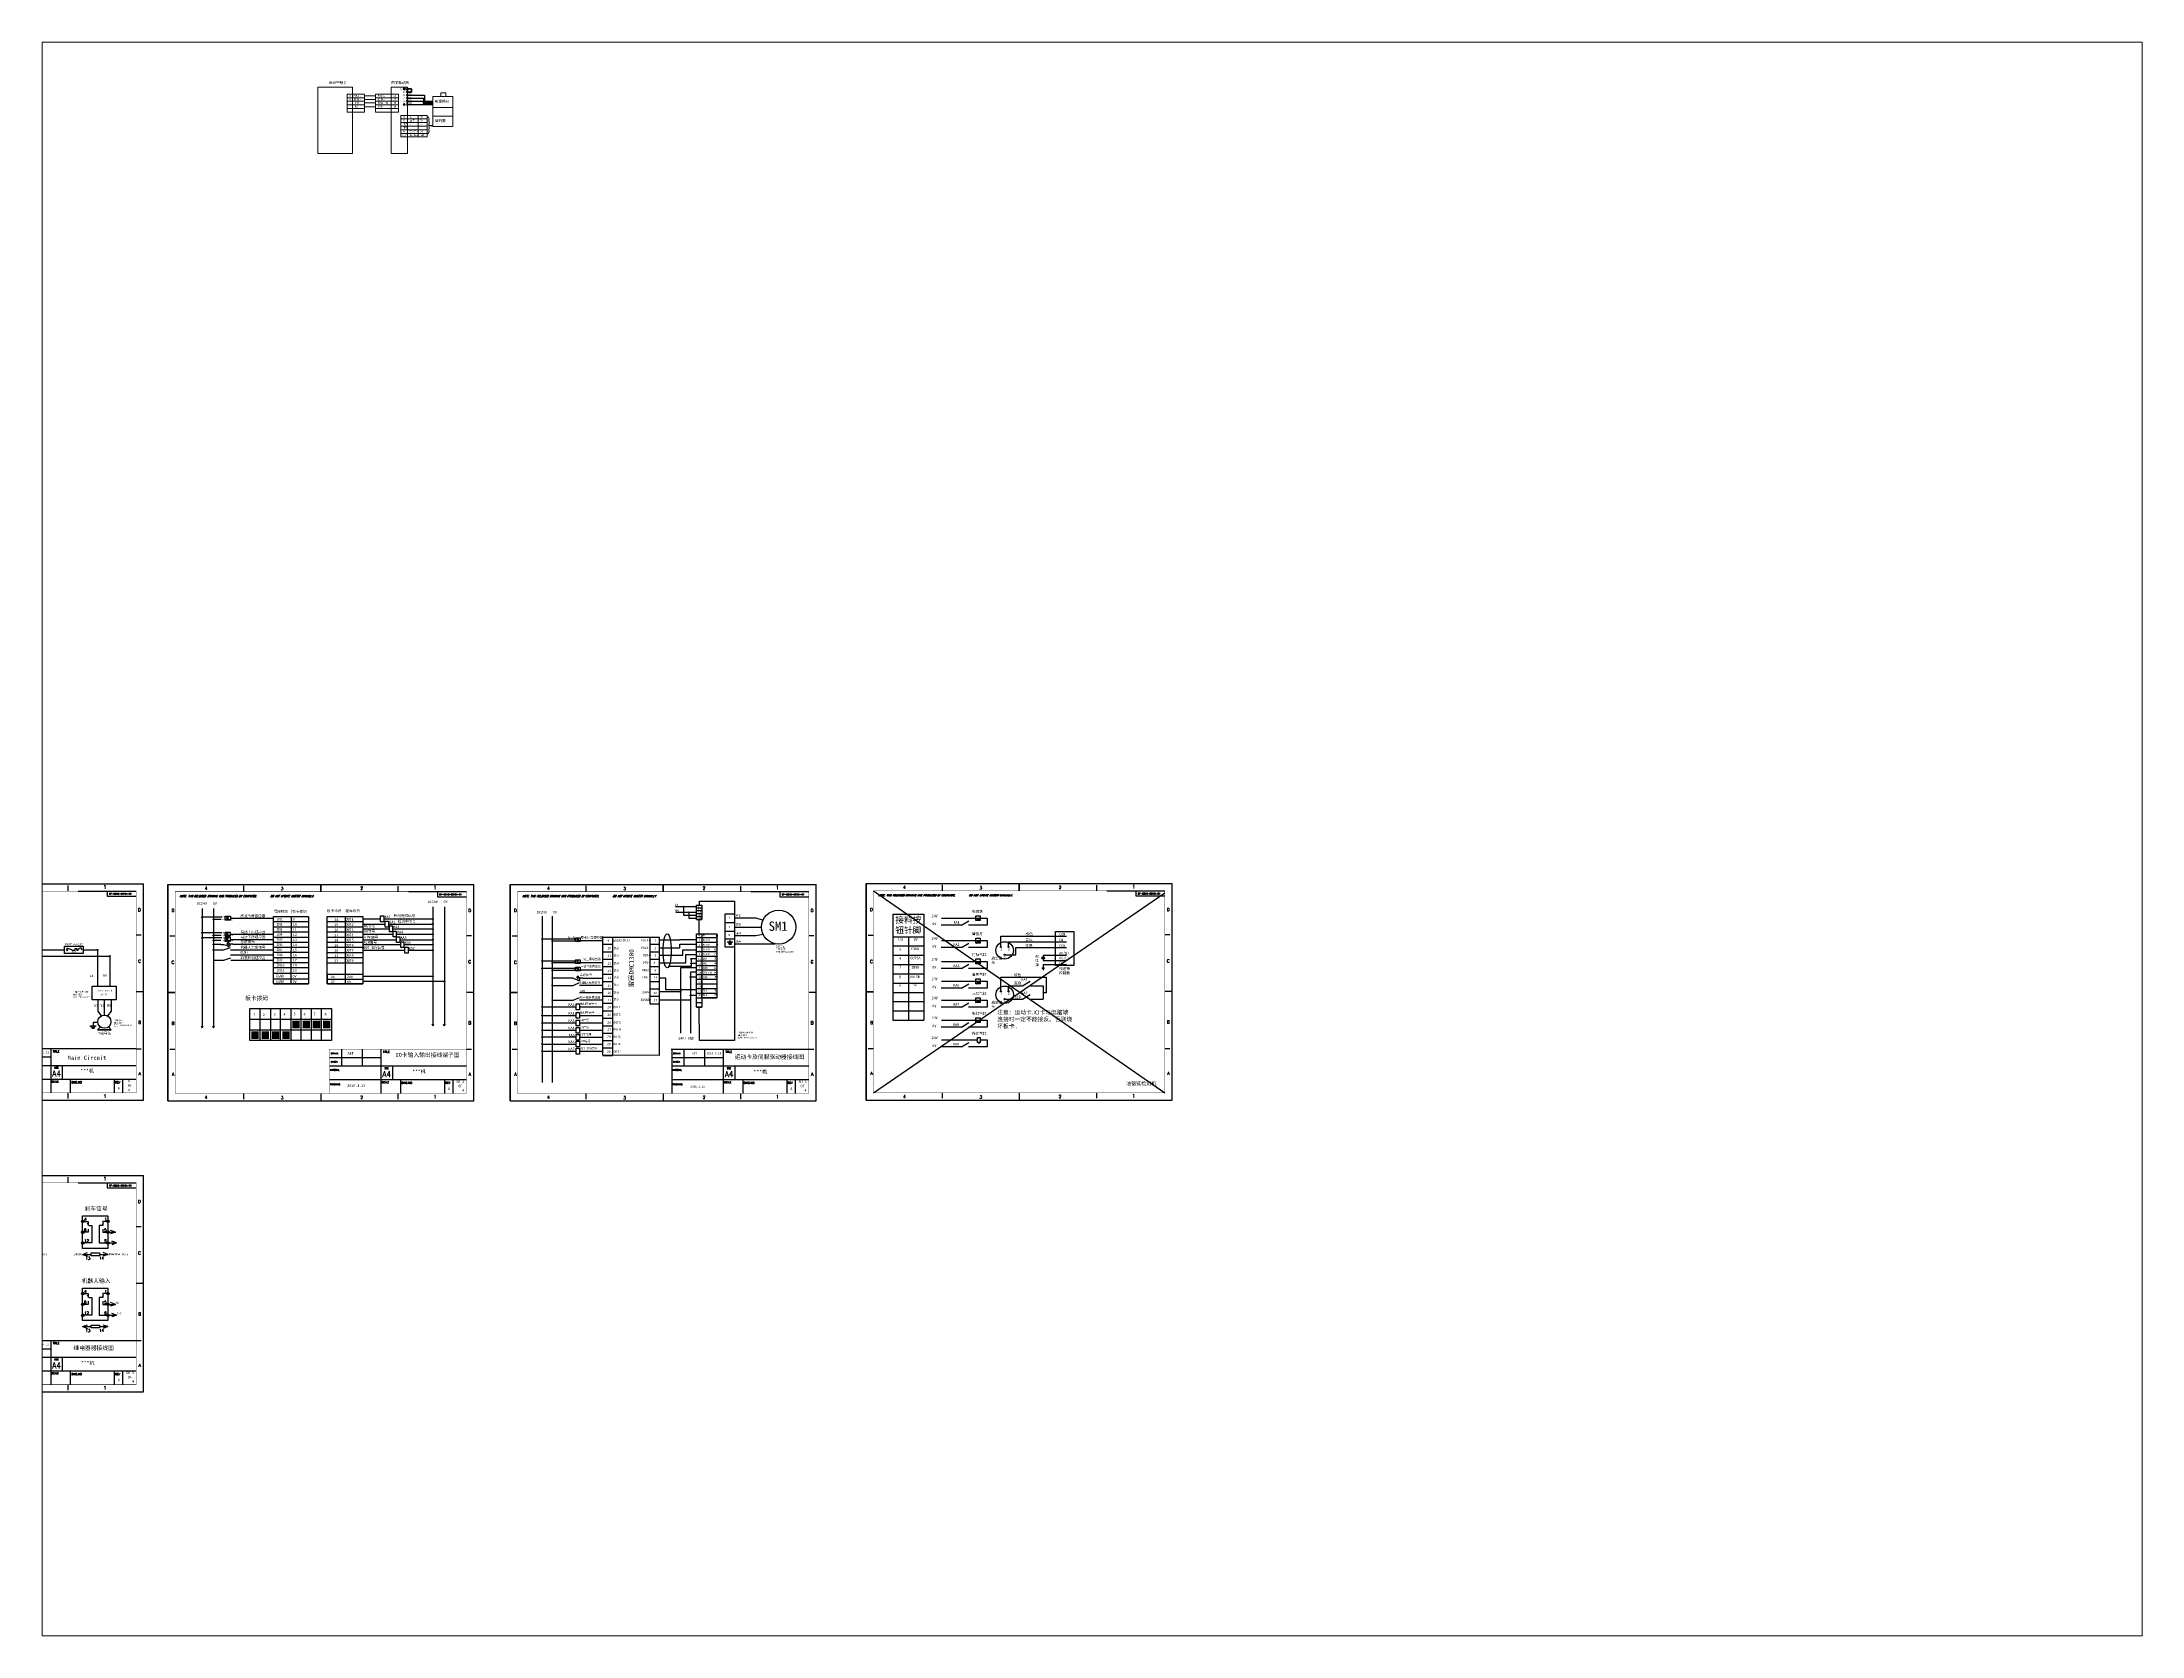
# Paper-space layout '布局1' of a CAD drawing. Extents: x 26 to 231, y 20 to 176.
# The model-space entities are those that its viewports show. They can reach past a viewport. Long polylines and large blocks are cut down to what shows.
import ezdxf
from ezdxf.enums import TextEntityAlignment as Align

# ---------------------------------------------------------------- set-up
doc = ezdxf.new("R2010")
doc.units = 0
doc.header["$LTSCALE"] = 4
doc.linetypes.add('ACAD_ISO07W100', pattern=[3.5, 0.5, -3])
doc.linetypes.add('DASHED', pattern=[19.05, 12.7, -6.35])
doc.layers.get('0').update_dxf_attribs({"linetype": 'CONTINUOUS'})
doc.layers.add('calbe', color=7, linetype='CONTINUOUS', lineweight=35)
doc.layers.add('line', color=7, linetype='CONTINUOUS', lineweight=15)
for name, color, linetype in [('DIM', 253, 'CONTINUOUS'), ('FRAME', 6, 'CONTINUOUS'), ('OUT', 7, 'CONTINUOUS'), ('SCREW', 3, 'CONTINUOUS')]:
    doc.layers.add(name, color=color, linetype=linetype)
doc.styles.add('DIMENSION', font='romans.shx')
doc.styles.add('ROMAND', font='romand')
doc.styles.get("Standard").update_dxf_attribs({"font": ''})
doc.styles.add('STANDARD0', font='times.ttf')
doc.styles.add('STANDARD2', font='SIMPLEX', dxfattribs={"oblique": 20})
doc.styles.add('STANDARD3', font='SIMPLEX', dxfattribs={"width": 0.8})
doc.styles.add('VERTICALBIGFONT', font='txt.shx', dxfattribs={"bigfont": 'bigfont.shx'})
doc.styles.get('Standard').set_extended_font_data('SimSun')
doc.dimstyles.get("Standard").update_dxf_attribs({"dimtxt": 2, "dimasz": 0.18, "dimexe": 0.18, "dimexo": 0.0625, "dimtad": 0, "dimtih": 1, "dimtoh": 1, "dimdec": 4, "dimdsep": 46, "dimlunit": 6, "dimtxsty": 'Standard', "dimcen": 0.09, "dimclrt": 3, "dimadec": 0, "dimazin": 0, "dimtfac": 1, "dimtdec": 4, "dimtofl": 0, "dimtmove": 0, "dimatfit": 3, "dimfxl": 0, "dimtolj": 1, "dimtzin": 0, "dimarcsym": 0})

# ---------------------------------------------------------------- blocks, each defined once
blk = doc.blocks.new('DC2')
h = blk.add_hatch(color=0)
edge = h.paths.add_edge_path()
edge.add_arc((0, 0), 6.32, 0, 360)
blk.add_circle((0, 0), 6.32)
blk = doc.blocks.new('*T263')
at = {"color": 0, "linetype": 'ByBlock', "lineweight": -2, "transparency": 16777216}
for p, q in [((0, 0), (30, 0)), ((0, 0), (0, -103)), ((30, 0), (30, -103)), ((0, -22), (30, -22)), ((0, -31), (30, -31)), ((0, -40), (30, -40)), ((15, -22), (15, -103)), ((0, -49), (30, -49)), ((0, -58), (30, -58)), ((0, -67), (30, -67)), ((0, -76), (30, -76)), ((0, -85), (30, -85)), ((0, -94), (30, -94)), ((0, -103), (30, -103))]:
    blk.add_line(p, q, dxfattribs=at)
at = {"color": 0, "lineweight": -3, "transparency": 16777216, "insert": (15, -11), "char_height": 6, "width": 27, "attachment_point": 5}
blk.add_mtext('接料按钮针脚', dxfattribs=at)

msp = doc.modelspace()

# ---------------------------------------------------------------- hatches: boundary and pattern name
at = {"lineweight": -3}
for points in [[(490, -220.4, 1), (489, -220.4, 1)], [(496.4, -220.4, 1), (497.4, -220.4, 1)], [(492.6, -228, 1), (493.6, -228, 1)], [(490, -263.5, 1), (489, -263.5, 1)], [(496.4, -263.5, 1), (497.4, -263.5, 1)], [(492.6, -271, 1), (493.6, -271, 1)]]:
    msp.add_hatch(color=256, dxfattribs=at).paths.add_polyline_path(points)
h = msp.add_hatch(color=256)
h.dxf.hatch_style = 1
h.paths.add_polyline_path([(-231, -302.4), (-238.2, -302.4), (-238.2, -309.8), (-231, -309.8)])
h = msp.add_hatch(color=256)
h.dxf.hatch_style = 1
h.paths.add_polyline_path([(-220.9, -302.4), (-228.1, -302.4), (-228.1, -309.8), (-220.9, -309.8)])
h = msp.add_hatch(color=256)
h.dxf.hatch_style = 1
h.paths.add_polyline_path([(-211, -302.4), (-218.2, -302.4), (-218.2, -309.8), (-211, -309.8)])
h = msp.add_hatch(color=256)
h.dxf.hatch_style = 1
h.paths.add_polyline_path([(-201.1, -302.4), (-208.2, -302.4), (-208.2, -309.8), (-201.1, -309.8)])
h = msp.add_hatch(color=256)
h.dxf.hatch_style = 1
h.paths.add_polyline_path([(-191.1, -292.1), (-198.3, -292.1), (-198.3, -299.5), (-191.1, -299.5)])
h = msp.add_hatch(color=256)
h.dxf.hatch_style = 1
h.paths.add_polyline_path([(-181.2, -292.1), (-188.4, -292.1), (-188.4, -299.5), (-181.2, -299.5)])
h = msp.add_hatch(color=256)
h.dxf.hatch_style = 1
h.paths.add_polyline_path([(-171.3, -292.1), (-178.5, -292.1), (-178.5, -299.5), (-171.3, -299.5)])
h = msp.add_hatch(color=256)
h.dxf.hatch_style = 1
h.paths.add_polyline_path([(-161.4, -292.1), (-168.6, -292.1), (-168.6, -299.5), (-161.4, -299.5)])
at = {"layer": 'SCREW'}
h = msp.add_hatch(color=0, dxfattribs=at)
edge = h.paths.add_edge_path()
edge.add_arc((-401.7, -486.7), 1.21, 0, 360)
h = msp.add_hatch(color=0, dxfattribs=at)
edge = h.paths.add_edge_path()
edge.add_arc((-377.3, -486.7), 1.21, 0, 360)
h = msp.add_hatch(color=0, dxfattribs=at)
edge = h.paths.add_edge_path()
edge.add_arc((-401.7, -497.2), 1.21, 0, 360)
h = msp.add_hatch(color=0, dxfattribs=at)
edge = h.paths.add_edge_path()
edge.add_arc((-401.7, -507.7), 1.21, 0, 360)
h = msp.add_hatch(color=0, dxfattribs=at)
edge = h.paths.add_edge_path()
edge.add_arc((-377.3, -497.2), 1.21, 0, 360)
h = msp.add_hatch(color=0, dxfattribs=at)
edge = h.paths.add_edge_path()
edge.add_arc((-377.3, -507.7), 1.21, 0, 360)
h = msp.add_hatch(color=0, dxfattribs=at)
edge = h.paths.add_edge_path()
edge.add_arc((-401.7, -556.8), 1.21, 0, 360)
h = msp.add_hatch(color=0, dxfattribs=at)
edge = h.paths.add_edge_path()
edge.add_arc((-401.7, -567.3), 1.21, 0, 360)
h = msp.add_hatch(color=0, dxfattribs=at)
edge = h.paths.add_edge_path()
edge.add_arc((-377.3, -556.8), 1.21, 0, 360)
h = msp.add_hatch(color=0, dxfattribs=at)
edge = h.paths.add_edge_path()
edge.add_arc((-377.3, -567.3), 1.21, 0, 360)
h = msp.add_hatch(color=0, dxfattribs=at)
edge = h.paths.add_edge_path()
edge.add_arc((-401.7, -577.8), 1.21, 0, 360)
h = msp.add_hatch(color=0, dxfattribs=at)
edge = h.paths.add_edge_path()
edge.add_arc((-377.3, -577.8), 1.21, 0, 360)

# ---------------------------------------------------------------- linework, layer by layer
for p, q in [((-86.7, 606.1), (-70, 606.1)), ((-86.7, 603.1), (-70.9, 603.1)), ((-86.7, 600.1), (-71.5, 600.1)), ((-86.7, 597), (-62.1, 597)), ((-71.5, 600.1), (-71.5, 598.1)), ((-71.5, 598.1), (-62.1, 598.1)), ((-70.9, 603.1), (-70.9, 599.3)), ((-70.9, 599.3), (-62.1, 599.3)), ((-70, 606.1), (-70, 600.2)), ((-70, 600.2), (-62.1, 600.2)), ((-64.5, 576.8), (-62.1, 576.8)), ((365.8, -166), (648.7, -361.9)), ((365.8, -361.9), (648.7, -168)), ((-147.2, -190.8), (-147.2, -256.4)), ((-274.9, -223.2), (-265.1, -223.2)), ((-265.1, -223.2), (-258.3, -220.9)), ((-93.9, -213.4), (-61.9, -213.4)), ((-274.9, -233.3), (-264.9, -233.3)), ((-264.9, -233.3), (-258.1, -231.1)), ((-50.8, -238.5), (-50.8, -254)), ((-50.8, -254), (-130, -254)), ((74.4, -250.7), (54, -250.7)), ((54, -257.7), (74.4, -257.7)), ((74.4, -257.7), (80.4, -255.1)), ((78.9, -252.1), (78.9, -253.3)), ((103.2, -257.7), (80.4, -257.7)), ((164.1, -250.6), (157.8, -250.6)), ((164.1, -262), (164.1, -250.6)), ((194.1, -262), (164.1, -262)), ((-239.7, -280.2), (-160.2, -280.2)), ((-229.6, -311.2), (-229.6, -280.2)), ((-219.7, -280.2), (-219.7, -311.2)), ((-209.8, -311.2), (-209.8, -280.2)), ((-199.9, -280.2), (-199.9, -311.2)), ((-189.9, -311.2), (-189.9, -280.2)), ((-180, -280.2), (-180, -311.2)), ((-170.1, -311.2), (-170.1, -280.2)), ((-160.2, -280.2), (-160.2, -311.2)), ((-160.2, -280.2), (-160.2, -311.2)), ((54, -272.1), (74.4, -272.1)), ((74.4, -272.1), (80.4, -269.4)), ((103.2, -265.1), (80.4, -265.1)), ((103.2, -272.1), (80.4, -272.1)), ((112.3, -275.4), (103.2, -275.4)), ((-239.7, -290.5), (-160.2, -290.5)), ((-239.7, -300.9), (-160.2, -300.9)), ((-219.7, -290.5), (-219.7, -311.2)), ((-199.9, -290.5), (-199.9, -311.2)), ((-180, -290.5), (-180, -311.2)), ((77.3, -308.1), (44.1, -308.1)), ((112.3, -318.5), (112.3, -325.7))]:
    msp.add_line(p, q)
at = {"lineweight": -3}
for p, q in [((-285.9, -183), (-285.9, -297.2)), ((-274.9, -183), (-274.9, -297.2)), ((-61.9, -181.4), (-61.9, -295.6)), ((-50.8, -181.4), (-50.8, -295.6)), ((194.1, -181.4), (173.6, -181.4)), ((181.3, -181.4), (181.3, -189.7)), ((194.2, -182.5), (199, -182.5)), ((-262.3, -191.8), (-261.3, -190.9)), ((-261.3, -192.8), (-262.3, -191.8)), ((-259.2, -194), (-262.3, -193)), ((-261.8, -191.3), (-260.8, -191.3)), ((-261.8, -192.3), (-260.8, -192.3)), ((-261.3, -190.9), (-260.3, -191.8)), ((-260.3, -191.8), (-261.3, -192.8)), ((-261.3, -192.8), (-261.3, -192.8)), ((-261.3, -192.8), (-261.3, -193)), ((-261.3, -193.2), (-261.3, -193.5)), ((-261.3, -193.7), (-261.3, -193.9)), ((-216.7, -192.9), (-258.1, -192.9)), ((-216.7, -195.9), (-182.6, -195.9)), ((-216.7, -200.9), (-204, -200.9)), ((-216.7, -200.9), (-182.6, -200.9)), ((-199.6, -191.3), (-199.7, -256.4)), ((-164.4, -190.8), (-130, -190.8)), ((-164.4, -195.8), (-151.6, -195.8)), ((-164.4, -195.8), (-130, -195.8)), ((-164.4, -200.8), (-151.6, -200.8)), ((-164.4, -200.8), (-130, -200.8)), ((-130, -193.1), (-112.8, -193.1)), ((-130, -198.3), (-108.2, -198.3)), ((-130, -202.9), (-104.1, -202.9)), ((-109.6, -193.1), (-61.9, -193.1)), ((-105.1, -198.3), (-61.9, -198.3)), ((-101, -202.9), (-61.9, -203)), ((44.1, -190.6), (44.1, -352)), ((54, -190.6), (54, -352)), ((194.1, -186.9), (173.9, -186.9)), ((181.3, -189.7), (194.1, -189.7)), ((186.4, -186.9), (186.4, -192.4)), ((186.4, -192.4), (194.1, -192.4)), ((194.1, -190.8), (199.1, -190.8)), ((194.1, -193.8), (199.1, -193.8)), ((194.2, -185.1), (199, -185.1)), ((194.2, -187.9), (199, -187.9)), ((221.9, -196.7), (230.9, -196.7)), ((230.9, -192.1), (251.5, -192.1)), ((230.9, -201.2), (257.2, -201.2)), ((251.5, -192.1), (258.6, -194.5)), ((451.1, -199.3), (431.5, -199.3)), ((431.8, -192.5), (457.9, -192.5)), ((451.1, -199.3), (458.3, -195)), ((457.9, -192.5), (469.9, -192.5)), ((476.1, -199.3), (457.9, -199.3)), ((465.2, -194.9), (469.2, -192.5)), ((469.2, -194.9), (465.2, -192.5)), ((469.9, -192.5), (476.1, -192.5)), ((476.1, -192.5), (476.1, -199.3)), ((-416.4, -224.1), (-417.7, -222.7)), ((-417.7, -224.1), (-416.3, -222.8)), ((-412.5, -223.4), (-417.3, -221.6)), ((-412.5, -223.4), (-409.3, -223.5)), ((-409.3, -222), (-407.7, -221.9)), ((-409.3, -223.5), (-409.3, -222)), ((-407.7, -221.9), (-407.7, -223.5)), ((-407.7, -223.5), (-406.3, -223.5)), ((-262.5, -207.2), (-261.5, -206.2)), ((-261.5, -208.2), (-262.5, -207.2)), ((-259.4, -209.4), (-262.5, -208.3)), ((-262.5, -212.3), (-261.5, -211.4)), ((-261.5, -213.3), (-262.5, -212.3)), ((-259.4, -214.5), (-262.5, -213.5)), ((-262, -206.7), (-261, -206.7)), ((-262, -207.7), (-261, -207.7)), ((-262, -211.8), (-261, -211.8)), ((-262, -212.8), (-261, -212.8)), ((-261.9, -217.4), (-259.6, -217.4)), ((-261.5, -206.2), (-260.5, -207.2)), ((-260.5, -207.2), (-261.5, -208.2)), ((-261.5, -208.2), (-261.5, -208.2)), ((-261.5, -208.2), (-261.5, -208.3)), ((-261.5, -208.6), (-261.5, -208.8)), ((-261.5, -209), (-261.5, -209.3)), ((-261.5, -211.4), (-260.5, -212.3)), ((-260.5, -212.3), (-261.5, -213.3)), ((-261.5, -213.3), (-261.5, -213.3)), ((-261.5, -213.3), (-261.5, -213.5)), ((-261.5, -213.7), (-261.5, -214)), ((-261.5, -214.2), (-261.5, -214.4)), ((-260.7, -218.7), (-260.7, -217.4)), ((-260.7, -219.7), (-260.7, -220.5)), ((-259.1, -219), (-259.1, -219.8)), ((-216.9, -208.3), (-258.3, -208.3)), ((-216.9, -213.4), (-258.3, -213.4)), ((-258.3, -223.2), (-216.9, -223.2)), ((-256.1, -217.9), (-216.7, -217.9)), ((-216.7, -205.8), (-204, -205.8)), ((-216.7, -205.8), (-182.6, -205.8)), ((-216.7, -210.8), (-204, -210.8)), ((-216.7, -210.8), (-182.6, -210.8)), ((-216.7, -215.7), (-204, -215.7)), ((-216.7, -215.7), (-182.6, -215.7)), ((-216.7, -220.7), (-204, -220.7)), ((-216.7, -220.7), (-182.6, -220.7)), ((-164.4, -205.8), (-151.6, -205.8)), ((-164.4, -205.8), (-130, -205.8)), ((-164.4, -210.8), (-151.6, -210.8)), ((-164.4, -210.8), (-130, -210.8)), ((-164.4, -215.8), (-151.6, -215.8)), ((-164.4, -215.8), (-130, -215.8)), ((-164.4, -220.8), (-151.6, -220.8)), ((-164.4, -220.8), (-130, -220.8)), ((-130, -207.9), (-100.6, -207.9)), ((-130, -213.4), (-97.1, -213.4)), ((-130, -218.2), (-93.1, -218.2)), ((-130, -223.6), (-89.1, -223.6)), ((-97.5, -207.9), (-61.9, -207.9)), ((-90, -218.2), (-61.9, -218.2)), ((-86, -223.6), (-61.9, -223.6)), ((76.5, -212.8), (44.1, -212.8)), ((77.2, -214.7), (54, -214.7)), ((77.2, -214.7), (80.1, -213.7)), ((77.6, -212.6), (78.5, -211.7)), ((78.5, -213.5), (77.6, -212.6)), ((78, -212.2), (78.9, -212.2)), ((78, -213.1), (78.9, -213.1)), ((78.5, -211.7), (79.4, -212.6)), ((79.4, -212.6), (78.5, -213.5)), ((78.5, -213.9), (78.5, -214.1)), ((78.5, -214.3), (78.5, -214.5)), ((78.5, -214.8), (78.5, -214.8)), ((78.5, -214.8), (78.5, -214.9)), ((103.2, -214.6), (80.5, -214.6)), ((103.2, -217.9), (112.3, -217.9)), ((112.3, -210.9), (112.3, -318.5)), ((148.8, -210.9), (148.8, -275.5)), ((148.8, -217.9), (157.8, -217.9)), ((157.8, -221.2), (177.8, -221.2)), ((194.1, -213.6), (177.8, -213.6)), ((177.8, -221.2), (177.8, -217.9)), ((177.8, -217.9), (194.1, -217.9)), ((180.7, -228.5), (180.7, -223.1)), ((180.7, -223.1), (194.1, -223.1)), ((194.1, -211.3), (199.1, -211.3)), ((194.1, -213.6), (194.1, -213.6)), ((194.1, -215.8), (199.1, -215.8)), ((194.1, -220.3), (199.1, -220.3)), ((221.9, -205.1), (230.9, -205.1)), ((221.9, -212.6), (230.9, -212.6)), ((226.5, -215.5), (226.5, -213.9)), ((230.9, -209.5), (251.5, -209.5)), ((230.9, -217.3), (269.9, -217.4)), ((230.9, -222.7), (230.9, -222.7)), ((251.5, -209.5), (258.7, -208.2)), ((451.1, -221.1), (431.5, -221.1)), ((431.8, -214.3), (457.9, -214.3)), ((451.1, -221.1), (458.3, -216.8)), ((457.9, -214.3), (469.9, -214.3)), ((476.1, -221.1), (457.9, -221.1)), ((465.2, -216.7), (469.2, -214.3)), ((469.2, -216.7), (465.2, -214.3)), ((469.9, -214.3), (476.1, -214.3)), ((476.1, -214.3), (476.1, -221.1)), ((489.5, -220.4), (489.5, -210)), ((489.5, -210), (553.1, -210)), ((496.9, -220.4), (496.9, -215.4)), ((496.9, -215.4), (553.1, -215.4)), ((503.9, -228), (503.9, -220.9)), ((503.9, -220.9), (553.1, -220.9)), ((-258.3, -228.1), (-216.7, -228.1)), ((-258.1, -233.3), (-216.7, -233.3)), ((-216.7, -225.6), (-204, -225.6)), ((-216.7, -225.6), (-182.6, -225.6)), ((-216.7, -230.6), (-204, -230.6)), ((-216.7, -230.6), (-182.6, -230.6)), ((-216.7, -235.5), (-204, -235.5)), ((-216.7, -235.5), (-182.6, -235.5)), ((-216.7, -240.5), (-204, -240.5)), ((-216.7, -240.5), (-182.6, -240.5)), ((-164.4, -225.8), (-151.6, -225.8)), ((-164.4, -225.8), (-130, -225.8)), ((-164.4, -230.8), (-151.6, -230.8)), ((-164.4, -230.8), (-130, -230.8)), ((-164.4, -235.8), (-151.6, -235.8)), ((-164.4, -235.8), (-130, -235.8)), ((76.5, -234.2), (44.1, -234.2)), ((76.5, -241.3), (44.1, -241.3)), ((77.2, -236), (54, -236)), ((77.2, -243.2), (54, -243.2)), ((77.2, -236), (80.1, -235.1)), ((77.2, -243.2), (80.1, -242.3)), ((77.6, -234), (78.5, -233.1)), ((78.5, -234.9), (77.6, -234)), ((77.6, -241.2), (78.5, -240.3)), ((78.5, -242), (77.6, -241.2)), ((78, -233.5), (78.9, -233.5)), ((78, -234.4), (78.9, -234.4)), ((78, -240.7), (78.9, -240.7)), ((78, -241.6), (78.9, -241.6)), ((78.5, -233.1), (79.4, -234)), ((79.4, -234), (78.5, -234.9)), ((78.5, -235.3), (78.5, -235.5)), ((78.5, -235.7), (78.5, -235.9)), ((78.5, -236.1), (78.5, -236.1)), ((78.5, -236.2), (78.5, -236.3)), ((78.5, -240.3), (79.4, -241.2)), ((79.4, -241.2), (78.5, -242)), ((78.5, -242.4), (78.5, -242.7)), ((78.5, -242.8), (78.5, -243.1)), ((78.5, -243.3), (78.5, -243.3)), ((78.5, -243.3), (78.5, -243.5)), ((103.2, -236), (80.5, -236)), ((103.2, -243.1), (80.5, -243.1)), ((103.2, -225.1), (112.3, -225.1)), ((103.2, -232.3), (112.3, -232.3)), ((103.2, -239.5), (112.3, -239.5)), ((148.8, -225.1), (157.8, -225.1)), ((148.8, -232.3), (157.8, -232.3)), ((148.8, -239.5), (157.8, -239.5)), ((157.8, -228.5), (180.7, -228.5)), ((157.8, -236), (177.7, -236)), ((188.8, -239.5), (167, -239.5)), ((177.7, -236), (183.6, -236)), ((178.4, -240.8), (178.4, -264)), ((183.6, -236), (183.6, -227.9)), ((183.6, -227.9), (194.1, -227.9)), ((194.1, -240.8), (184.5, -240.8)), ((194.1, -232), (188.8, -232)), ((188.8, -232), (188.8, -239.5)), ((194.1, -236.5), (188.8, -236.5)), ((194.1, -224.8), (199.1, -224.8)), ((194.1, -229.3), (199.1, -229.3)), ((194.1, -233.8), (199.1, -233.8)), ((194.1, -238.3), (199.1, -238.3)), ((194.1, -242.8), (199.1, -242.8)), ((451.1, -241.3), (431.5, -241.3)), ((431.8, -234.5), (457.9, -234.5)), ((451.1, -241.3), (458.3, -237)), ((457.9, -234.5), (469.9, -234.5)), ((476.1, -241.3), (457.9, -241.3)), ((465.2, -236.9), (469.2, -234.5)), ((469.2, -236.9), (465.2, -234.5)), ((469.9, -234.5), (476.1, -234.5)), ((476.1, -234.5), (476.1, -241.3)), ((493.1, -228), (503.9, -228)), ((529.1, -240.6), (531.8, -240.6)), ((530.5, -241.4), (529.5, -241.4)), ((530.5, -242.2), (530, -242.2)), ((553.1, -228.7), (530.5, -228.7)), ((530.5, -228.7), (530.5, -230)), ((530.5, -232.5), (530.5, -233.7)), ((530.5, -233.7), (553.1, -233.7)), ((553.1, -237.9), (530.5, -237.9)), ((530.5, -237.9), (530.5, -240.6)), ((530.5, -241.4), (531.4, -241.4)), ((530.5, -242.2), (531, -242.2)), ((-216.7, -245.8), (-182.6, -245.8)), ((-216.7, -251.5), (-182.6, -251.5)), ((-216.7, -256.4), (-182.6, -256.4)), ((-164.4, -246.8), (-130, -246.8)), ((-164.4, -246.8), (-164.4, -256.4)), ((-164.4, -251.8), (-130, -251.8)), ((-164.2, -256.4), (-130.2, -256.4)), ((-163.5, -256.4), (-150.7, -256.4)), ((-163.5, -256.4), (-130, -256.4)), ((-163.5, -256.4), (-130, -256.4)), ((77.7, -250.1), (80, -250.1)), ((78.9, -251.5), (78.9, -250.1)), ((80.4, -251.8), (80.4, -253.4)), ((83.5, -250.6), (103.2, -250.6)), ((103.2, -246.7), (112.3, -246.7)), ((103.2, -253.9), (112.3, -253.9)), ((103.2, -261.1), (112.3, -261.1)), ((148.8, -246.7), (157.8, -246.7)), ((148.8, -253.9), (157.8, -253.9)), ((148.8, -261.1), (157.8, -261.1)), ((178.4, -264), (178.4, -304.2)), ((188, -245), (188, -304.1)), ((194.1, -245), (190, -245)), ((194.1, -249.8), (190, -249.8)), ((194.1, -247.3), (199.1, -247.3)), ((194.1, -251.8), (199.1, -251.8)), ((194.1, -256.3), (199.1, -256.3)), ((194.1, -260.8), (199.1, -260.8)), ((451.1, -260.5), (431.5, -260.5)), ((431.8, -253.7), (457.9, -253.7)), ((451.1, -260.5), (458.3, -256.2)), ((457.9, -253.7), (469.9, -253.7)), ((476.1, -260.5), (457.9, -260.5)), ((465.2, -256.1), (469.2, -253.7)), ((469.2, -256.1), (465.2, -253.7)), ((469.9, -253.7), (476.1, -253.7)), ((476.1, -253.7), (476.1, -260.5)), ((489.5, -263.5), (489.5, -249.9)), ((489.5, -249.9), (533.4, -249.9)), ((496.9, -263.5), (496.9, -258.1)), ((496.9, -258.1), (510.5, -258.1)), ((510.5, -258.1), (517.8, -253.8)), ((518.2, -258.1), (530.6, -258.1)), ((530.6, -258.1), (530.6, -271)), ((533.4, -249.9), (533.4, -265.1)), ((-462.9, -284.8), (-444.3, -273.5)), ((-451.6, -280.6), (-447.4, -280.6)), ((-447.2, -284.6), (-447.2, -298.8)), ((-387.3, -271.9), (-387.3, -282.9)), ((-387.3, -282.9), (-383.9, -287.4)), ((-380.8, -286.6), (-380.8, -271.9)), ((-374.3, -282.9), (-377.7, -287.4)), ((-374.3, -271.9), (-374.3, -282.9)), ((44.1, -278.6), (77.3, -278.6)), ((80.4, -278.6), (103.2, -278.6)), ((103.2, -268.3), (112.3, -268.3)), ((103.2, -282.5), (112.3, -282.5)), ((148.8, -268.3), (157.8, -268.3)), ((148.8, -275.5), (157.8, -275.5)), ((194.1, -267.6), (188, -267.6)), ((194.1, -265.3), (199.1, -265.3)), ((194.1, -269.8), (199.1, -269.8)), ((194.1, -274.3), (199.1, -274.3)), ((194.1, -278.8), (199.1, -278.8)), ((451.1, -278.9), (431.5, -278.9)), ((431.8, -272.1), (457.9, -272.1)), ((451.1, -278.9), (458.3, -274.6)), ((457.9, -272.1), (469.9, -272.1)), ((476.1, -278.9), (457.9, -278.9)), ((465.2, -274.5), (469.2, -272.1)), ((469.2, -274.5), (465.2, -272.1)), ((469.9, -272.1), (476.1, -272.1)), ((476.1, -272.1), (476.1, -278.9)), ((493.1, -271), (510.5, -271)), ((510.5, -271), (517.8, -266.7)), ((518.2, -271), (530.6, -271)), ((533.4, -265.1), (530.6, -265.1)), ((-387.1, -293.8), (-391.7, -293.8)), ((-391.7, -293.8), (-391.7, -296.5)), ((-384.6, -298.1), (-387.4, -300.9)), ((-387.4, -300.9), (-374.1, -300.9)), ((-374.1, -300.9), (-387.4, -300.9)), ((-376.9, -298.1), (-374.1, -300.9)), ((44.1, -286.9), (77.3, -286.9)), ((44.1, -294.2), (77.3, -294.2)), ((44.1, -301.3), (77.3, -301.3)), ((80.4, -286.9), (103.2, -286.9)), ((80.4, -294.2), (103.2, -294.2)), ((80.4, -301.3), (103.2, -301.3)), ((103.2, -289.7), (112.3, -289.7)), ((103.2, -296.9), (112.3, -296.9)), ((103.2, -304.1), (112.3, -304.1)), ((451.1, -298.2), (431.5, -298.2)), ((431.8, -291.5), (457.9, -291.5)), ((451.1, -298.2), (458.3, -293.9)), ((457.9, -291.5), (469.9, -291.4)), ((476.1, -298.2), (457.9, -298.2)), ((465.2, -293.8), (469.2, -291.5)), ((469.2, -293.8), (465.2, -291.5)), ((469.9, -291.4), (476.1, -291.4)), ((476.1, -291.4), (476.1, -298.2)), ((44.1, -314.7), (77.3, -314.7)), ((44.1, -321.6), (77.3, -321.6)), ((80.4, -308.1), (103.2, -308.1)), ((80.4, -314.7), (103.2, -314.7)), ((80.4, -321.6), (103.2, -321.6)), ((103.2, -311.3), (112.3, -311.3)), ((103.2, -318.5), (112.3, -318.5)), ((103.2, -325.7), (112.3, -325.7)), ((451.1, -317.5), (431.5, -317.5)), ((431.8, -310.7), (457.9, -310.7)), ((451.1, -317.5), (458.3, -313.2)), ((457.9, -310.7), (466.7, -310.7)), ((476.1, -317.5), (457.9, -317.5)), ((467.9, -313.1), (467.9, -313.6)), ((467.9, -313.8), (467.9, -314.1)), ((467.9, -314.2), (467.9, -314.4)), ((469.2, -310.7), (469.9, -310.7)), ((469.9, -310.7), (476.1, -310.7)), ((476.1, -310.7), (476.1, -317.5))]:
    msp.add_line(p, q, dxfattribs=at)
at = {"color": 0, "lineweight": -3}
for p, q in [((157.8, -213.6), (177.8, -213.6)), ((223.7, -215.5), (229.2, -215.5)), ((224.7, -216.5), (228.4, -216.5)), ((225.4, -217.6), (227.8, -217.6)), ((-394.8, -296.9), (-388.7, -296.9)), ((-393.8, -298.1), (-389.6, -298.1)), ((-392.9, -299.2), (-390.3, -299.2))]:
    msp.add_line(p, q, dxfattribs=at)
at = {"color": 0}
for p, q in [((-453.4, -497.2), (-446.2, -497.2)), ((-453.4, -507.7), (-445, -507.7)), ((-377.3, -497.2), (-370.1, -497.2)), ((-377.3, -507.7), (-368.9, -507.7)), ((-402, -518.8), (-393.6, -518.8)), ((-385.6, -518.8), (-377.3, -518.8)), ((-453.4, -567.3), (-446.2, -567.3)), ((-377.3, -567.3), (-370.1, -567.3)), ((-453.4, -577.8), (-445, -577.8)), ((-402, -588.9), (-393.6, -588.9)), ((-385.6, -588.9), (-377.3, -588.9)), ((-377.3, -577.8), (-368.9, -577.8))]:
    msp.add_line(p, q, dxfattribs=at)
at = {"lineweight": -3}
for points in [[(194.1, -180), (199.1, -180), (199.1, -193.8), (194.1, -193.8)], [(-263.5, -190.7), (-258.4, -190.7), (-258.4, -194.6), (-263.5, -194.6)], [(-216.7, -191), (-182.6, -191), (-182.6, -256.4), (-216.7, -256.4)], [(-164.4, -190.8), (-130, -190.8), (-130, -256.4), (-164.4, -256.4)], [(-112.8, -190.3), (-109.6, -190.3), (-109.6, -196), (-112.8, -196)], [(-108.2, -195.5), (-105.1, -195.5), (-105.1, -201.1), (-108.2, -201.1)], [(-104.1, -200.1), (-101, -200.1), (-101, -205.8), (-104.1, -205.8)], [(221.9, -188.3), (230.9, -188.3), (230.9, -220.7), (221.9, -220.7)], [(465.2, -190.1), (469.2, -190.1), (469.2, -194.9), (465.2, -194.9)], [(-263.7, -206), (-258.6, -206), (-258.6, -210), (-263.7, -210)], [(-263.7, -211.1), (-258.6, -211.1), (-258.6, -215.1), (-263.7, -215.1)], [(-100.6, -205.1), (-97.5, -205.1), (-97.5, -210.7), (-100.6, -210.7)], [(-97.1, -210.6), (-93.9, -210.6), (-93.9, -216.2), (-97.1, -216.2)], [(-93.1, -215.4), (-90, -215.4), (-90, -221), (-93.1, -221)], [(-89.1, -220.8), (-86, -220.8), (-86, -226.4), (-89.1, -226.4)], [(76.5, -211.5), (81.1, -211.5), (81.1, -215.2), (76.5, -215.2)], [(103.2, -210.9), (157.8, -210.9), (157.8, -325.7), (103.2, -325.6)], [(194.1, -207.7), (199.1, -207.7), (199.1, -278.8), (194.1, -278.8)], [(465.2, -211.9), (469.2, -211.9), (469.2, -216.7), (465.2, -216.7)], [(542.4, -205.6), (560.2, -205.6), (560.2, -238.3), (542.4, -238.3)], [(76.5, -232.9), (81.1, -232.9), (81.1, -236.5), (76.5, -236.5)], [(76.5, -240.1), (81.1, -240.1), (81.1, -243.7), (76.5, -243.7)], [(465.2, -232.1), (469.2, -232.1), (469.2, -236.9), (465.2, -236.9)], [(-392.6, -258.6), (-369.5, -258.6), (-369.5, -271.8), (-392.6, -271.8)], [(465.2, -251.3), (469.2, -251.3), (469.2, -256.1), (465.2, -256.1)], [(-462.9, -273.5), (-444.3, -273.5), (-444.3, -284.8), (-462.9, -284.8)], [(77.3, -275.8), (80.4, -275.8), (80.4, -281.4), (77.3, -281.4)], [(77.3, -284.1), (80.4, -284.1), (80.4, -289.7), (77.3, -289.7)], [(465.2, -269.7), (469.2, -269.7), (469.2, -274.5), (465.2, -274.5)], [(77.3, -291.4), (80.4, -291.4), (80.4, -297), (77.3, -297)], [(77.3, -298.5), (80.4, -298.5), (80.4, -304.1), (77.3, -304.1)], [(77.3, -305.3), (80.4, -305.3), (80.4, -311), (77.3, -311)], [(465.2, -289.1), (469.2, -289.1), (469.2, -293.8), (465.2, -293.8)], [(77.3, -311.9), (80.4, -311.9), (80.4, -317.5), (77.3, -317.5)], [(77.3, -318.8), (80.4, -318.8), (80.4, -324.5), (77.3, -324.5)], [(466.7, -308.3), (469.2, -308.3), (469.2, -313.1), (466.7, -313.1)]]:
    msp.add_lwpolyline(points, close=True, dxfattribs=at)
for points in [[(196.8, -180), (196.8, -176), (231, -176), (231, -311.2), (196.8, -311.2), (196.6, -278.8)], [(-266.6, -191.4), (-266.9, -191.4), (-285.9, -191.4)], [(-267.3, -193.8), (-274.9, -193.8)], [(196.6, -207.7), (196.6, -193.8)], [(-486.8, -223.3), (-446, -223.3)], [(-445.9, -223.3), (-419.4, -223.3)], [(-412.5, -223.6), (-409.3, -223.6)], [(-407.9, -223.6), (-406.3, -223.6)], [(-401.3, -223.3), (-387.5, -223.3), (-387.5, -258.3)], [(-266.8, -206.6), (-267.1, -206.6), (-285.9, -206.6)], [(-266.9, -211.7), (-267.2, -211.7), (-285.9, -211.7)], [(-267.5, -209.2), (-274.9, -209.2)], [(-267.8, -214.3), (-274.9, -214.3)], [(-267.7, -218), (-274.8, -218)], [(-267.7, -218), (-265.1, -218)], [(-265.1, -218), (-259.1, -219.8)], [(-256.1, -217.9), (-259.1, -217.9), (-259.1, -219.8)], [(199.1, -207.7), (213.6, -207.7), (213.6, -269.8), (199.1, -269.8), (199.1, -247.3), (213.6, -247.3)], [(199.1, -211.3), (213.6, -211.3)], [(199.1, -215.8), (213.6, -215.8)], [(199.1, -220.3), (213.6, -220.3)], [(-460.4, -229.3), (-375.6, -229.3), (-375.6, -258.6)], [(-447.6, -258.2), (-447.6, -229.3)], [(184.5, -240.8), (178.4, -240.8)], [(199.1, -224.8), (213.6, -224.8)], [(199.1, -229.3), (213.6, -229.3)], [(199.1, -233.8), (213.6, -233.8)], [(199.1, -238.3), (213.6, -238.3)], [(199.1, -242.8), (213.6, -242.8)], [(-447.6, -258.2), (-447.6, -273.5)], [(-61.9, -249), (-130, -249)], [(74.4, -250.7), (80.4, -253.4)], [(83.5, -250.6), (80.4, -250.6), (80.4, -252.6)], [(178.4, -264), (157.8, -264)], [(190, -249.8), (187.7, -249.8)], [(190, -245), (188, -245)], [(199.1, -251.8), (213.6, -251.8)], [(199.1, -256.3), (213.6, -256.3)], [(199.1, -260.8), (213.6, -260.8)], [(157.7, -271.8), (188, -271.8)], [(199.1, -265.3), (213.6, -265.3)], [(199.1, -269.8), (213.6, -269.8)], [(230.9, -270.2), (231, -270.2)], [(230.9, -281.3), (231, -281.3)], [(-460.1, -292.4), (-447.2, -292.4)], [(-448.4, -298.9), (-447.2, -300.4), (-446.1, -298.9), (-448.4, -298.9)], [(-286.9, -297.1), (-286, -298.8), (-285, -297.1)], [(-275.8, -297), (-274.9, -298.8), (-273.9, -297)], [(-62.8, -295.2), (-61.9, -297), (-60.9, -295.2)], [(-51.8, -295.3), (-50.9, -297), (-49.8, -295.3)]]:
    msp.add_lwpolyline(points, dxfattribs=at)
at = {"linetype": 'DASHED', "lineweight": -3}
msp.add_lwpolyline([(-419.5, -226.9), (-419.5, -219.7), (-401.5, -219.7), (-401.5, -226.9)], close=True, dxfattribs=at)
msp.add_lwpolyline([(-239.7, -280.2), (-160.2, -280.2), (-160.2, -311.2), (-239.7, -311.2)], close=True)
at = {"color": 0}
for points in [[(-393.6, -517.2), (-385.6, -517.2), (-385.6, -520.1), (-393.6, -520.1)], [(-393.6, -587.3), (-385.6, -587.3), (-385.6, -590.2), (-393.6, -590.2)]]:
    msp.add_lwpolyline(points, close=True, dxfattribs=at)
at = {"lineweight": -3}
for centre, radius in [((-285.9, -191.4), 0.5), ((-274.9, -193.8), 0.5), ((-262.7, -194.1), 0.175), ((-259.1, -194), 0.175), ((273.8, -201.2), 16.6), ((-387.5, -223.3), 0.5), ((-285.9, -206.6), 0.5), ((-285.9, -211.7), 0.5), ((-274.9, -209.2), 0.5), ((-274.9, -214.3), 0.5), ((-274.9, -223.2), 0.5), ((-274.8, -218), 0.5), ((-262.9, -209.5), 0.175), ((-262.9, -214.6), 0.175), ((-259.3, -209.4), 0.175), ((-259.3, -214.5), 0.175), ((77.2, -214.7), 0.159), ((80.5, -214.6), 0.159), ((493.1, -223.8), 8.44), ((489.5, -220.4), 0.504), ((496.9, -220.4), 0.504), ((-447.6, -229.3), 0.5), ((-375.6, -229.3), 0.5), ((77.2, -236), 0.159), ((77.2, -243.2), 0.159), ((80.5, -236), 0.159), ((80.5, -243.1), 0.159), ((493.1, -228), 0.504), ((530.5, -231.2), 1.26), ((-61.9, -249), 0.5), ((-50.8, -254), 0.5), ((178.4, -264), 0.5), ((493.1, -266.8), 8.44), ((489.5, -263.5), 0.504), ((496.9, -263.5), 0.504), ((187.9, -271.8), 0.5), ((493.1, -271), 0.504), ((-447.2, -292.4), 0.5), ((-380.8, -293), 6.39)]:
    msp.add_circle(centre, radius, dxfattribs=at)
for centre, radius, start, end in [((-404.3, -223.5), 1.99, 1.2686, 182.3876), ((-260.7, -217.4), 1.15, 0.7603, 180.7833), ((78.8, -250.2), 1.15, 0.7603, 180.7833)]:
    msp.add_arc(centre, radius, start, end, dxfattribs=at)
msp.add_ellipse((165.5, -224.2), major_axis=(0, 16.4), ratio=0.245334, dxfattribs=at)
msp.add_spline([(529.6, -231.4), (530.2, -230.9), (530.7, -231.4), (531.3, -231.1)], degree=3, dxfattribs=at)
at = {"layer": 'calbe'}
for p, q in [((-86.7, 612.1), (-82.8, 612.1)), ((-82.8, 612.1), (-82.8, 609.1)), ((-82.8, 609.1), (-86.7, 609.1))]:
    msp.add_line(p, q, dxfattribs=at)
at = {"layer": 'DIM', "lineweight": -3}
for p, q in [((-406.2, -166.3), (-349.9, -166.3)), ((-378, -166.3), (-378, -171.3)), ((-378, -171.3), (-349.9, -171.3)), ((-85.6, -166.8), (-29.3, -166.8)), ((-57.5, -166.8), (-57.5, -171.8)), ((-57.5, -171.8), (-29.3, -171.8)), ((246.7, -166.8), (303, -166.8)), ((274.9, -166.8), (274.9, -171.8)), ((274.9, -171.8), (303, -171.8)), ((592.4, -166), (648.7, -166)), ((620.5, -166), (620.5, -171)), ((620.5, -171), (648.7, -171)), ((-406.2, -449.3), (-349.9, -449.3)), ((-378, -449.3), (-378, -454.3)), ((-378, -454.3), (-349.9, -454.3))]:
    msp.add_line(p, q, dxfattribs=at)
at = {"layer": 'FRAME', "color": 253, "lineweight": -3}
for p, q in [((-639.8, -159.2), (-342.8, -159.2)), ((-639.8, -159.2), (-342.8, -159.2)), ((-416.3, -160.9), (-416.3, -166.3)), ((-342.8, -369.2), (-342.8, -159.2)), ((-319.3, -159.7), (-22.3, -159.7)), ((-319.3, -159.7), (-22.3, -159.7)), ((-319.3, -369.7), (-319.3, -159.7)), ((-319.3, -159.7), (-319.3, -369.7)), ((-245.8, -161.1), (-245.8, -166.8)), ((-170.8, -159.7), (-170.8, -166.8)), ((-95.8, -161.4), (-95.8, -166.8)), ((-22.3, -369.7), (-22.3, -159.7)), ((13.1, -159.7), (310.1, -159.7)), ((13.1, -159.7), (310.1, -159.7)), ((13.1, -369.7), (13.1, -159.7)), ((13.1, -159.7), (13.1, -369.7)), ((86.6, -161.1), (86.6, -166.8)), ((161.6, -159.7), (161.6, -166.8)), ((236.6, -161.4), (236.6, -166.8)), ((310.1, -369.7), (310.1, -159.7)), ((358.8, -159), (655.8, -159)), ((358.8, -159), (655.8, -159)), ((358.8, -369), (358.8, -159)), ((358.8, -159), (358.8, -369)), ((432.3, -160.3), (432.3, -166)), ((507.3, -159), (507.3, -166)), ((582.3, -160.6), (582.3, -166)), ((655.8, -369), (655.8, -159)), ((-349.8, -208.7), (-345, -208.7)), ((-317.4, -209.7), (-312.2, -209.7)), ((-29.4, -209.2), (-24.5, -209.2)), ((15, -209.7), (20.2, -209.7)), ((303, -209.2), (307.8, -209.2)), ((360.6, -209), (365.8, -209)), ((648.6, -208.4), (653.5, -208.4)), ((-349.8, -263.7), (-342.8, -263.7)), ((-319, -264.7), (-312.2, -264.7)), ((-29.4, -264.2), (-22.3, -264.2)), ((13.4, -264.7), (20.2, -264.7)), ((303, -264.2), (310, -264.2)), ((359.1, -264), (365.8, -264)), ((648.6, -263.4), (655.7, -263.4)), ((-450.9, -335.4), (-450.9, -319.1)), ((-450.9, -335.4), (-450.9, -319.1)), ((-349.9, -319.2), (-345.1, -319.2)), ((-317.4, -319.7), (-312.2, -319.7)), ((-150.3, -335.9), (-150.3, -319.6)), ((-150.3, -335.9), (-150.3, -319.6)), ((-130.3, -335.9), (-130.3, -319.6)), ((-130.3, -335.9), (-130.3, -319.6)), ((-29.3, -319.7), (-24.5, -319.7)), ((15, -319.7), (20.2, -319.7)), ((182, -335.9), (182, -319.6)), ((182, -335.9), (182, -319.6)), ((202, -335.9), (202, -319.6)), ((202, -335.9), (202, -319.6)), ((303, -319.7), (307.9, -319.7)), ((360.6, -319), (365.8, -319)), ((648.7, -319), (653.5, -319)), ((-482.9, -327.2), (-432.9, -327.2)), ((-482.9, -327.2), (-432.9, -327.2)), ((-482.9, -335.4), (-432.9, -335.4)), ((-432.9, -335.4), (-349.9, -335.4)), ((-432.9, -335.4), (-349.9, -335.4)), ((-421.3, -348.7), (-421.3, -335.4)), ((-162.3, -327.8), (-112.3, -327.8)), ((-162.3, -327.8), (-112.3, -327.8)), ((-162.3, -335.9), (-112.3, -335.9)), ((-112.3, -335.9), (-29.3, -335.9)), ((-112.3, -335.9), (-29.3, -335.9)), ((-100.7, -349.2), (-100.7, -335.9)), ((170, -327.8), (220, -327.8)), ((170, -327.8), (220, -327.8)), ((170, -335.9), (220, -335.9)), ((220, -335.9), (303, -335.9)), ((220, -335.9), (303, -335.9)), ((231.6, -349.2), (231.6, -335.9)), ((-482.9, -348.7), (-432.9, -348.7)), ((-482.9, -348.7), (-432.9, -348.7)), ((-432.9, -348.7), (-349.9, -348.7)), ((-416.3, -362.1), (-416.3, -367.5)), ((-414.1, -348.7), (-414.1, -362.1)), ((-370.9, -362.1), (-370.9, -348.7)), ((-370.9, -362.1), (-370.9, -352.1)), ((-362.9, -362.1), (-362.9, -348.7)), ((-362.9, -362.1), (-362.9, -352.1)), ((-245.8, -362.6), (-245.8, -368)), ((-170.8, -362.6), (-170.8, -369.7)), ((-162.3, -349.2), (-112.3, -349.2)), ((-162.3, -349.2), (-112.3, -349.2)), ((-112.3, -349.2), (-29.3, -349.2)), ((-95.8, -362.6), (-95.8, -368)), ((-93.5, -349.2), (-93.5, -362.6)), ((-50.3, -362.6), (-50.3, -349.2)), ((-50.3, -362.6), (-50.3, -352.6)), ((-42.3, -362.6), (-42.3, -349.2)), ((-42.3, -362.6), (-42.3, -352.6)), ((86.6, -362.6), (86.6, -368)), ((161.6, -362.6), (161.6, -369.7)), ((170, -349.2), (220, -349.2)), ((170, -349.2), (220, -349.2)), ((220, -349.2), (303, -349.2)), ((236.6, -362.6), (236.6, -368)), ((238.8, -349.2), (238.8, -362.6)), ((282, -362.6), (282, -349.2)), ((282, -362.6), (282, -352.6)), ((290, -362.6), (290, -349.2)), ((290, -362.6), (290, -352.6)), ((432.3, -361.9), (432.3, -367.3)), ((507.3, -361.9), (507.3, -369)), ((582.3, -361.9), (582.3, -367.3)), ((-639.8, -369.2), (-342.8, -369.2)), ((-319.3, -369.7), (-22.3, -369.7)), ((13.1, -369.7), (310.1, -369.7)), ((358.8, -369), (655.8, -369)), ((-639.8, -442.2), (-342.8, -442.2)), ((-639.8, -442.2), (-342.8, -442.2)), ((-416.3, -443.9), (-416.3, -449.3)), ((-342.8, -652.2), (-342.8, -442.2)), ((-349.9, -491.7), (-345.1, -491.7)), ((-349.9, -546.7), (-342.9, -546.7)), ((-482.9, -610.3), (-432.9, -610.3)), ((-482.9, -610.3), (-432.9, -610.3)), ((-450.9, -618.4), (-450.9, -602.2)), ((-450.9, -618.4), (-450.9, -602.2)), ((-349.9, -602.2), (-345.1, -602.2)), ((-482.9, -618.4), (-432.9, -618.4)), ((-482.9, -631.7), (-432.9, -631.7)), ((-482.9, -631.7), (-432.9, -631.7)), ((-432.9, -618.4), (-349.9, -618.4)), ((-432.9, -618.4), (-349.9, -618.4)), ((-432.9, -631.7), (-349.9, -631.7)), ((-421.3, -631.7), (-421.3, -618.4)), ((-414.1, -631.7), (-414.1, -645.2)), ((-370.9, -645.2), (-370.9, -631.7)), ((-362.9, -645.2), (-362.9, -631.7)), ((-639.8, -652.2), (-342.8, -652.2)), ((-416.3, -645.2), (-416.3, -650.6)), ((-370.9, -645.2), (-370.9, -635.2)), ((-362.9, -645.2), (-362.9, -635.2))]:
    msp.add_line(p, q, dxfattribs=at)
at = {"layer": 'FRAME', "lineweight": -3}
for p, q in [((-483.7, -319.1), (-349.9, -319.1)), ((-432.9, -319.1), (-432.9, -362.1)), ((-112.3, -319.6), (-112.3, -362.6)), ((169.4, -319.6), (303, -319.6)), ((170, -319.6), (170, -362.6)), ((220, -319.6), (220, -362.6)), ((-483.5, -602.2), (-349.9, -602.2)), ((-432.9, -602.2), (-432.9, -645.2))]:
    msp.add_line(p, q, dxfattribs=at)
for points in [[(-349.9, -166.3, 0.4, 0.4, 0), (-632.8, -166.3, 0.4, 0.4, 0)], [(-349.9, -166.3, 0.4, 0.4, 0), (-349.9, -362.1, 0.4, 0.4, 0)], [(-29.3, -166.8, 0.4, 0.4, 0), (-312.2, -166.8, 0.4, 0.4, 0)], [(-312.2, -166.8, 0.4, 0.4, 0), (-312.2, -362.6, 0.4, 0.4, 0)], [(-29.3, -166.8, 0.4, 0.4, 0), (-29.3, -362.6, 0.4, 0.4, 0)], [(303, -166.8, 0.4, 0.4, 0), (20.2, -166.8, 0.4, 0.4, 0)], [(20.2, -166.8, 0.4, 0.4, 0), (20.2, -362.6, 0.4, 0.4, 0)], [(303, -166.8, 0.4, 0.4, 0), (303, -362.6, 0.4, 0.4, 0)], [(648.7, -166, 0.4, 0.4, 0), (365.8, -166, 0.4, 0.4, 0)], [(365.8, -166, 0.4, 0.4, 0), (365.8, -361.9, 0.4, 0.4, 0)], [(648.7, -166, 0.4, 0.4, 0), (648.7, -361.9, 0.4, 0.4, 0)], [(-432.9, -319.1, 0.4, 0.4, 0), (-432.9, -362.1, 0.4, 0.4, 0)], [(-162.3, -319.6, 0.4, 0.4, 0), (-162.3, -362.6, 0.4, 0.4, 0)], [(-112.3, -319.6, 0.4, 0.4, 0), (-112.3, -362.6, 0.4, 0.4, 0)], [(170, -319.6, 0.4, 0.4, 0), (170, -362.6, 0.4, 0.4, 0)], [(220, -319.6, 0.4, 0.4, 0), (220, -362.6, 0.4, 0.4, 0)], [(-632.8, -362.1, 0.4, 0.4, 0), (-349.9, -362.1, 0.4, 0.4, 0)], [(-312.2, -362.6, 0.4, 0.4, 0), (-29.3, -362.6, 0.4, 0.4, 0)], [(20.2, -362.6, 0.4, 0.4, 0), (303, -362.6, 0.4, 0.4, 0)], [(365.8, -361.9, 0.4, 0.4, 0), (648.7, -361.9, 0.4, 0.4, 0)], [(-349.9, -449.3, 0.4, 0.4, 0), (-632.8, -449.3, 0.4, 0.4, 0)], [(-349.9, -449.3, 0.4, 0.4, 0), (-349.9, -645.2, 0.4, 0.4, 0)], [(-432.9, -602.2, 0.4, 0.4, 0), (-432.9, -645.2, 0.4, 0.4, 0)], [(-632.8, -645.2, 0.4, 0.4, 0), (-349.9, -645.2, 0.4, 0.4, 0)]]:
    msp.add_lwpolyline(points, format="xyseb", dxfattribs=at)
at = {"layer": 'FRAME', "lineweight": -3, "const_width": 0.4}
msp.add_lwpolyline([(-163.2, -319.6), (-29.3, -319.6)], dxfattribs=at)
at = {"layer": 'line'}
for p, q in [((-90.3, 612.1), (-89.1, 612.1)), ((-89.7, 612.7), (-89.7, 611.4)), ((-128.2, 603.6), (-145.2, 603.6)), ((-128.2, 600.1), (-145.2, 600.1)), ((-128.2, 596.6), (-145.2, 596.6)), ((-128.2, 593.1), (-145.2, 593.1)), ((-128.2, 605.4), (-117.5, 605.4)), ((-128.2, 601.9), (-117.5, 601.9)), ((-117.5, 598.5), (-128.2, 598.5)), ((-128.2, 594.8), (-117.5, 594.8)), ((-117.5, 603.6), (-95.3, 603.6)), ((-117.5, 603.6), (-95.3, 603.6)), ((-117.5, 600.1), (-95.3, 600.1)), ((-117.5, 596.6), (-95.3, 596.6)), ((-117.5, 593.1), (-95.3, 593.1)), ((-90.5, 597.4), (-89.2, 597.4)), ((-90.2, 597), (-89.6, 597)), ((-89.9, 597.8), (-89.9, 597.3)), ((-89.9, 596.6), (-89.8, 596.6)), ((-62.1, 594), (-42.7, 594)), ((-117.5, 589.6), (-95.3, 589.6)), ((-92.9, 583), (-67.5, 583)), ((-92.9, 583), (-67.5, 583)), ((-92.9, 579.5), (-67.5, 579.5)), ((-92.9, 576), (-67.5, 576)), ((-92.9, 572.5), (-67.5, 572.5)), ((-76.2, 586.5), (-76.2, 565.5)), ((-62.1, 585.7), (-42.7, 585.7)), ((-92.9, 569), (-67.5, 569)), ((-92.9, 565.5), (-67.5, 565.5)), ((-139.8, 549.5), (-173.6, 549.5)), ((-92.2, 549.5), (-102.3, 549.5)), ((-86.7, 549.5), (-94.4, 549.5))]:
    msp.add_line(p, q, dxfattribs=at)
for points in [[(-173.6, 549.5), (-173.6, 613.9), (-139.8, 613.9), (-139.8, 549.5)], [(-102.3, 549.5), (-102.3, 613.9), (-92.2, 613.9)], [(-94.4, 613.9), (-86.7, 613.9), (-86.7, 549.5)], [(-117.5, 589.6), (-117.5, 607.1), (-95.3, 607.1), (-95.3, 589.6)], [(-92.9, 565.5), (-92.9, 586.5), (-67.5, 586.5), (-67.5, 565.5)]]:
    msp.add_lwpolyline(points, dxfattribs=at)
for points in [[(-145.2, 607.1), (-128.2, 607.1), (-128.2, 589.6), (-145.2, 589.6)], [(-62.1, 604.8), (-42.7, 604.8), (-42.7, 575.8), (-62.1, 575.8)], [(-54.2, 604.8), (-49.3, 604.8), (-49.3, 608.5), (-54.2, 608.5)]]:
    msp.add_lwpolyline(points, close=True, dxfattribs=at)
for centre in [(-89.7, 612.1), (-86.7, 612.1), (-89.9, 597), (-86.7, 609.1), (-86.7, 606.1), (-86.7, 603.1), (-86.7, 600.1), (-86.7, 597)]:
    msp.add_circle(centre, 1, dxfattribs=at)
for points in [[(-66.8, 585), (-65.7, 583.9), (-65.7, 582), (-65.7, 577.5), (-65.7, 576.8), (-64.5, 576.8)], [(-66.8, 568.7), (-65.7, 569.8), (-65.7, 571.7), (-65.7, 576.2), (-65.7, 576.8), (-64.5, 576.8)]]:
    msp.add_spline(points, degree=3, dxfattribs=at)
at = {"layer": 'SCREW', "color": 0}
for p, q in [((-401.7, -486.7), (-396.5, -486.7)), ((-395.9, -490.6), (-397.2, -488.4)), ((-396.5, -486.7), (-396.5, -490.6)), ((-383, -490.6), (-381.8, -488.4)), ((-377.3, -486.7), (-382.4, -486.7)), ((-382.4, -486.7), (-382.4, -490.6)), ((-377.3, -486.7), (-377.3, -507.7)), ((-446.2, -497.2), (-451, -495.5)), ((-446.2, -497.2), (-451, -498.9)), ((-445, -507.7), (-449.8, -506)), ((-445, -507.7), (-449.8, -509.4)), ((-396.5, -497.2), (-401.7, -497.2)), ((-393, -507.7), (-401.7, -507.7)), ((-396.5, -494.2), (-396.5, -497.2)), ((-395.9, -490.6), (-393, -490.6)), ((-393, -490.6), (-393, -507.7)), ((-383, -490.6), (-385.9, -490.6)), ((-385.9, -490.6), (-385.9, -507.7)), ((-385.9, -507.7), (-377.3, -507.7)), ((-382.4, -494.2), (-382.4, -497.2)), ((-382.4, -497.2), (-377.3, -497.2)), ((-370.1, -497.2), (-374.9, -495.5)), ((-370.1, -497.2), (-374.9, -498.9)), ((-368.9, -507.7), (-373.7, -506)), ((-368.9, -507.7), (-373.7, -509.4)), ((-402, -518.8), (-397.2, -517.1)), ((-402, -518.8), (-397.2, -520.5)), ((-377.3, -518.8), (-382.1, -517.1)), ((-377.3, -518.8), (-382.1, -520.5)), ((-446.2, -567.3), (-451, -565.6)), ((-446.2, -567.3), (-451, -569)), ((-401.7, -556.8), (-396.5, -556.8)), ((-396.5, -567.3), (-401.7, -567.3)), ((-395.9, -560.7), (-397.2, -558.5)), ((-396.5, -556.8), (-396.5, -560.7)), ((-396.5, -564.3), (-396.5, -567.3)), ((-395.9, -560.7), (-393, -560.7)), ((-393, -560.7), (-393, -577.8)), ((-383, -560.7), (-385.9, -560.7)), ((-385.9, -560.7), (-385.9, -577.8)), ((-383, -560.7), (-381.8, -558.5)), ((-377.3, -556.8), (-382.4, -556.8)), ((-382.4, -556.8), (-382.4, -560.7)), ((-382.4, -564.3), (-382.4, -567.3)), ((-382.4, -567.3), (-377.3, -567.3)), ((-377.3, -556.8), (-377.3, -577.8)), ((-370.1, -567.3), (-374.9, -565.6)), ((-370.1, -567.3), (-374.9, -569)), ((-445, -577.8), (-449.8, -576.1)), ((-445, -577.8), (-449.8, -579.5)), ((-402, -588.9), (-397.2, -587.2)), ((-402, -588.9), (-397.2, -590.6)), ((-393, -577.8), (-401.7, -577.8)), ((-385.9, -577.8), (-377.3, -577.8)), ((-377.3, -588.9), (-382.1, -587.3)), ((-377.3, -588.9), (-382.1, -590.7)), ((-368.9, -577.8), (-373.7, -576.1)), ((-368.9, -577.8), (-373.7, -579.5))]:
    msp.add_line(p, q, dxfattribs=at)
for points in [[(-402, -481.4), (-377.3, -481.4), (-377.3, -512.9), (-402, -512.9)], [(-402, -551.5), (-377.3, -551.5), (-377.3, -583), (-402, -583)]]:
    msp.add_lwpolyline(points, close=True, dxfattribs=at)
for centre in [(-401.7, -486.7), (-377.3, -486.7), (-401.7, -497.2), (-401.7, -507.7), (-377.3, -497.2), (-377.3, -507.7), (-401.7, -556.8), (-401.7, -567.3), (-377.3, -556.8), (-377.3, -567.3), (-401.7, -577.8), (-377.3, -577.8)]:
    msp.add_circle(centre, 1.21, dxfattribs=at)

# ---------------------------------------------------------------- block references
at = {"color": 0, "lineweight": -3}
for p, xscale, yscale, zscale in [((181.3, -181.4), 0.05824512402688242, 0.05824512402359971, 0.05824512402512085), ((-61.9, -193.1), 0.06471680447430117, 0.06471680447066319, 0.0647168044723565), ((-61.9, -198.1), 0.06471680447430117, 0.06471680447066319, 0.0647168044723565), ((-61.9, -203), 0.06471680447430117, 0.06471680447066319, 0.0647168044723565), ((-61.9, -203.1), 0.06471680447430117, 0.06471680447066319, 0.0647168044723565), ((186.4, -186.9), 0.05824512402688242, 0.05824512402359971, 0.05824512402512085), ((-61.9, -208.1), 0.06471680447430117, 0.06471680447066319, 0.0647168044723565), ((-61.9, -213.4), 0.06471680447430117, 0.06471680447066319, 0.0647168044723565), ((-61.9, -218.2), 0.06471680447430117, 0.06471680447066319, 0.0647168044723565), ((-61.9, -223.6), 0.06471680447430117, 0.06471680447066319, 0.0647168044723565), ((44.1, -212.8), 0.05824512402688242, 0.05824512402359971, 0.05824512402512085), ((54, -214.7), 0.05824512402688242, 0.05824512402359971, 0.05824512402512085), ((44.1, -234.1), 0.05824512402688242, 0.05824512402359971, 0.05824512402512085), ((44.1, -241.3), 0.05824512402688242, 0.05824512402359971, 0.05824512402512085), ((54, -236), 0.05824512402688242, 0.05824512402359971, 0.05824512402512085), ((54, -243.2), 0.05824512402688242, 0.05824512402359971, 0.05824512402512085), ((188.8, -232), 0.05824512402688242, 0.05824512402359971, 0.05824512402512085), ((188.8, -236.5), 0.05824512402688242, 0.05824512402359971, 0.05824512402512085), ((54, -250.7), 0.05824512402688242, 0.05824512402359971, 0.05824512402512085), ((54, -257.7), 0.05824512402688242, 0.05824512402359971, 0.05824512402512085), ((178.4, -264), 0.05824512402688242, 0.05824512402359971, 0.05824512402512085), ((188, -249.8), 0.05824512402688242, 0.05824512402359971, 0.05824512402512085), ((44.1, -278.6), 0.05824512402688242, 0.05824512402359971, 0.05824512402512085), ((54, -272.1), 0.05824512402688242, 0.05824512402359971, 0.05824512402512085), ((187.9, -271.8), 0.05824512402688242, 0.05824512402359971, 0.05824512402512085), ((188.1, -267.6), 0.05824512402688242, 0.05824512402359971, 0.05824512402512085), ((44.1, -286.9), 0.05824512402688242, 0.05824512402359971, 0.05824512402512085), ((44.1, -294.2), 0.05824512402688242, 0.05824512402359971, 0.05824512402512085), ((44.1, -301.3), 0.05824512402688242, 0.05824512402359971, 0.05824512402512085), ((44.1, -308.1), 0.05824512402688242, 0.05824512402359971, 0.05824512402512085), ((44.1, -314.6), 0.05824512402688242, 0.05824512402359971, 0.05824512402512085), ((44.1, -321.6), 0.05824512402688242, 0.05824512402359971, 0.05824512402512085)]:
    msp.add_blockref('DC2', p, dxfattribs=dict(at, xscale=xscale, yscale=yscale, zscale=zscale))
msp.add_blockref('*T263', (384.6, -188.5))

# ---------------------------------------------------------------- texts
at = {"lineweight": -3}
for s, insert, char_height, width, attachment_point in [('DC24V', (-291.1, -177), 2.5, 9.308, 1), ('0V', (-275.6, -177), 2.5, 9.308, 1), ('DC24V', (-67, -175.4), 2.5, 9.308, 1), ('0V', (-51.6, -175.3), 2.5, 9.308, 1), ('L4', (172.7, -178.5), 2.25, 5.552, 1), ('{\\fKaiTi_GB2312|b0|i0|c134|p49;L1}', (195.6, -180.3), 1.733, 24.461, 1), ('{\\fKaiTi_GB2312|b0|i0|c134|p49;L2}', (195.6, -183), 1.733, 24.461, 1), ('{\\fSimSun|b0|i0|c134|p2;BU}', (-266, -193.3), 0.99, 5.404, 1), ('{\\fSimSun|b0|i0|c134|p2;BR}', (-265.9, -190.7), 0.99, 5.404, 1), ('{\\fSimSun|b0|i0|c134|p2;BK}', (-257.5, -193.5), 0.99, 5.404, 1), ('原点位置感应器', (-248.8, -189.2), 2.48, 28.429, 1), ('{\\fSimHei|b0|i0|c134|p2;程序标识 |板卡标识}', (-216.4, -184.7), 2.5, 32.8, 1), ('{\\fKaiTi_GB2312|b0|i0|c134|p49;IN1}', (-213.7, -192.2), 2.475, 6.737, 1), ('{\\fKaiTi_GB2312|b0|i0|c134|p49;IN2}', (-213.7, -197.2), 2.475, 6.737, 1), ('{\\fKaiTi_GB2312|b0|i0|c134|p49;IN3}', (-213.7, -202.1), 2.475, 6.737, 1), ('{\\fKaiTi_GB2312|b0|i0|c134|p49;9}', (-197.8, -192.4), 2.475, 14.75, 1), ('{\\fKaiTi_GB2312|b0|i0|c134|p49;10}', (-197.8, -197.3), 2.475, 14.75, 1), ('{\\fKaiTi_GB2312|b0|i0|c134|p49;11}', (-197.8, -202.3), 2.475, 14.75, 1), ('{\\fSimHei|b0|i0|c134|p2;板卡标识 |程序标识}', (-164.8, -184.2), 2.5, 32.8, 1), ('{\\fKaiTi_GB2312|b0|i0|c134|p49;24}', (-157.6, -192.7), 2.5, 14.899, 1), ('{\\fKaiTi_GB2312|b0|i0|c134|p49;25}', (-157.6, -197.7), 2.5, 14.899, 1), ('{\\fKaiTi_GB2312|b0|i0|c134|p49;26}', (-157.6, -202.7), 2.5, 14.899, 1), ('{\\fKaiTi_GB2312|b0|i0|c134|p49;OUT1}', (-146.7, -192.5), 2.5, 6.805, 1), ('{\\fKaiTi_GB2312|b0|i0|c134|p49;OUT2}', (-146.7, -197.5), 2.5, 6.805, 1), ('{\\fKaiTi_GB2312|b0|i0|c134|p49;OUT3}', (-146.7, -202.5), 2.5, 6.805, 1), ('OK信号', (-128.9, -204), 2.5, 34.604, 1), ('NG信号', (-128.9, -199), 2.5, 34.604, 1), ('{\\fKaiTi_GB2312|b0|i0|c134|p49;KA1}', (-108.8, -190), 2.5, 34.604, 1), ('{\\fKaiTi_GB2312|b0|i0|c134|p49;KA2}', (-104.2, -195.1), 2.5, 34.604, 1), ('{\\fKaiTi_GB2312|b0|i0|c134|p49;KA3}', (-100.4, -199.7), 2.5, 34.604, 1), ('检测完成信号', (-100, -188.9), 2.5, 34.604, 1), ('检测中信号', (-96, -194.5), 2.5, 34.604, 1), ('DC24V', (39, -185.5), 2.5, 9.308, 1), ('0V', (54.5, -185.5), 2.5, 9.308, 1), ('N4', (173.1, -183.9), 2.25, 5.552, 1), ('{\\fKaiTi_GB2312|b0|i0|c134|p49;L2C}', (195, -191.3), 1.8, 25.405, 1), ('{\\fKaiTi_GB2312|b0|i0|c134|p49;L1C}', (195, -188.6), 1.8, 25.405, 1), ('{\\fKaiTi_GB2312|b0|i0|c134|p49;L3}', (195.6, -185.6), 1.733, 24.461, 1), ('{\\fKaiTi_GB2312|b0|i0|c134|p49;V}', (225.3, -200.1), 1.8, 25.405, 1), ('{\\fKaiTi_GB2312|b0|i0|c134|p49;U}', (225.7, -190.9), 1.8, 25.405, 1), ('{\\fKaiTi_GB2312|b0|i0|c134|p49;红色}', (232.3, -189), 1.8, 25.405, 1), ('{\\fKaiTi_GB2312|b0|i0|c134|p49;白色}', (232.1, -197.5), 1.8, 25.405, 1), ('SM1', (264, -195.8), 9, 5.025, 1), ('1/5', (389.3, -203.6), 2.5, 9.512, 1), ('24V', (403.4, -203.7), 2.5, 10.253, 1), ('24V', (422.2, -189.1), 2.5, 8.921, 1), ('0V', (422.9, -196.8), 2.5, 7.482, 1), ('KA1', (443.5, -195.3), 2.5, 6.05, 1), ('{\\fKaiTi_GB2312|b0|i0|c134|p49;电磁铁}', (461.4, -184.8), 2.5, 16.008, 1), ('{\\fSimSun|b0|i0|c134|p2;BU}', (-266.2, -208.6), 0.99, 5.404, 1), ('{\\fSimSun|b0|i0|c134|p2;BU}', (-266.2, -213.8), 0.99, 5.404, 1), ('{\\fSimSun|b0|i0|c134|p2;BR}', (-266.1, -206.1), 0.99, 5.404, 1), ('{\\fSimSun|b0|i0|c134|p2;BR}', (-266.1, -211.2), 0.99, 5.404, 1), ('{\\fSimSun|b0|i0|c134|p2;BK}', (-257.7, -208.9), 0.99, 5.404, 1), ('{\\fSimSun|b0|i0|c134|p2;BK}', (-257.7, -214), 0.99, 5.404, 1), ('机器人完成信号', (-248.8, -219.5), 2.48, 29.265, 1), ('急停按钮', (-248.7, -214.1), 2.48, 29.265, 1), ('马达上限感应器', (-248.6, -204.8), 2.48, 25.298, 1), ('马达下限感应器', (-248.6, -209.6), 2.48, 29.265, 1), ('{\\fKaiTi_GB2312|b0|i0|c134|p49;IN4}', (-213.7, -207.1), 2.475, 6.737, 1), ('{\\fKaiTi_GB2312|b0|i0|c134|p49;IN5}', (-213.7, -212), 2.475, 6.737, 1), ('{\\fKaiTi_GB2312|b0|i0|c134|p49;IN6}', (-213.7, -217), 2.475, 6.737, 1), ('{\\fKaiTi_GB2312|b0|i0|c134|p49;IN7}', (-213.7, -221.9), 2.475, 6.737, 1), ('{\\fKaiTi_GB2312|b0|i0|c134|p49;12}', (-197.8, -207.2), 2.475, 14.75, 1), ('{\\fKaiTi_GB2312|b0|i0|c134|p49;13}', (-197.8, -212.2), 2.475, 14.75, 1), ('{\\fKaiTi_GB2312|b0|i0|c134|p49;14}', (-197.8, -217.1), 2.475, 14.75, 1), ('{\\fKaiTi_GB2312|b0|i0|c134|p49;15}', (-197.8, -222.1), 2.475, 14.75, 1), ('{\\fKaiTi_GB2312|b0|i0|c134|p49;30}', (-157.6, -222.7), 2.5, 14.899, 1), ('{\\fKaiTi_GB2312|b0|i0|c134|p49;27}', (-157.6, -207.7), 2.5, 14.899, 1), ('{\\fKaiTi_GB2312|b0|i0|c134|p49;28}', (-157.6, -212.7), 2.5, 14.899, 1), ('{\\fKaiTi_GB2312|b0|i0|c134|p49;29}', (-157.6, -217.7), 2.5, 14.899, 1), ('{\\fKaiTi_GB2312|b0|i0|c134|p49;OUT4}', (-146.7, -207.5), 2.5, 6.805, 1), ('{\\fKaiTi_GB2312|b0|i0|c134|p49;OUT5}', (-146.7, -212.5), 2.5, 6.805, 1), ('{\\fKaiTi_GB2312|b0|i0|c134|p49;OUT6}', (-146.7, -217.5), 2.5, 6.805, 1), ('{\\fKaiTi_GB2312|b0|i0|c134|p49;OUT7}', (-146.7, -222.5), 2.5, 6.805, 1), ('OUT_SRV信号', (-129.4, -219.9), 2.5, 34.604, 1), ('ALM信号', (-129.1, -214.8), 2.5, 34.604, 1), ('刹车信号', (-128.9, -209.8), 2.5, 34.604, 1), ('{\\fKaiTi_GB2312|b0|i0|c134|p49;KA4}', (-96.6, -204.7), 2.5, 34.604, 1), ('{\\fKaiTi_GB2312|b0|i0|c134|p49;KA5}', (-93.3, -210.1), 2.5, 34.604, 1), ('{\\fKaiTi_GB2312|b0|i0|c134|p49;KA6}', (-89.2, -215), 2.5, 34.604, 1), ('{\\fKaiTi_GB2312|b0|i0|c134|p49;KA7}', (-85.4, -220.5), 2.5, 34.604, 1), ('{\\fSimSun|b0|i0|c134|p2;蓝}', (74.5, -213.3), 0.9, 4.912, 1), ('{\\fSimSun|b0|i0|c134|p2;BK}', (81.3, -213.6), 0.9, 4.912, 1), ('原点位置感应器', (81.4, -210.2), 2.25, 24.449, 1), ('{\\fKaiTi_GB2312|b0|i0|c134|p49;9}', (107.6, -213.2), 2.25, 6.144, 1), ('{\\fKaiTi_GB2312|b0|i0|c134|p49;10}', (107.6, -220.4), 2.25, 6.144, 1), ('{\\fNSimSun|b0|i0|c134|p49;ORGX}', (113.3, -213.2), 2.25, 6.31, 1), ('{\\fNSimSun|b0|i0|c134|p49;IN2}', (113.3, -220.5), 2.25, 6.31, 1), ('{\\fNSimSun|b0|i0|c134|p49;(IN1)}', (120.6, -212.7), 2.25, 6.31, 1), ('{\\fNSimSun|b0|i0|c134|p49;PULX+}', (140.2, -212.9), 2.25, 6.31, 1), ('{\\fNSimSun|b0|i0|c134|p49;PULX-}', (140.2, -220.1), 2.25, 6.31, 1), ('{\\fKaiTi_GB2312|b0|i0|c134|p49;2}', (153.1, -220.4), 2.25, 6.144, 1), ('{\\fKaiTi_GB2312|b0|i0|c134|p49;1}', (153.1, -213.2), 2.25, 6.144, 1), ('{\\fKaiTi_GB2312|b0|i0|c134|p49;50}', (195.5, -208.5), 1.8, 25.405, 1), ('{\\fKaiTi_GB2312|b0|i0|c134|p49;3}', (196.1, -213), 1.8, 25.405, 1), ('{\\fKaiTi_GB2312|b0|i0|c134|p49;4}', (196.1, -217.5), 1.8, 25.405, 1), ('{\\fKaiTi_GB2312|b0|i0|c134|p49;5}', (196.3, -222), 1.8, 25.405, 1), ('{\\fKaiTi_GB2312|b0|i0|c134|p49;SIGN1   绿}', (200, -222), 1.8, 25.405, 1), ('{\\fKaiTi_GB2312|b0|i0|c134|p49;FG       }白', (200, -208.5), 1.8, 25.405, 1), ('{\\fKaiTi_GB2312|b0|i0|c134|p49;PULS1    }红', (200, -213), 1.8, 18.429, 1), ('{\\fKaiTi_GB2312|b0|i0|c134|p49;PULS2    }黑{\\fKaiTi_GB2312|b0|i0|c134|p49;  }', (200, -217.5), 1.8, 18.019, 1), ('{\\fKaiTi_GB2312|b0|i0|c134|p49;W}', (225.1, -207.8), 1.8, 25.405, 1), ('{\\fKaiTi_GB2312|b0|i0|c134|p49;绿色}', (232, -214.4), 1.8, 25.405, 1), ('{\\fKaiTi_GB2312|b0|i0|c134|p49;黑色}', (232.5, -206.4), 1.8, 25.405, 1), ('2/6', (388.9, -212), 2.5, 9.388, 1), ('3\\P\\P4\\P\\P7', (390.7, -222), 2.5, 11.031, 1), ('IN8A', (402.1, -220.9), 2.5, 10.747, 1), ('0V', (404.7, -211.9), 2.5, 10.624, 1), ('24V', (422.2, -210.9), 2.5, 8.921, 1), ('0V', (422.9, -218.6), 2.5, 7.482, 1), ('KA2', (443.4, -216.9), 2.5, 6.05, 1), ('{\\fKaiTi_GB2312|b0|i0|c134|p49;警告灯}', (461.4, -206.5), 2.5, 16.008, 1), ('1', (488.8, -221.3), 2.5, 4.176, 1), ('2', (496.1, -221.3), 2.5, 4.176, 1), ('红色', (513.2, -217.8), 2.5, 23.937, 1), ('蓝色', (513.2, -212.4), 2.5, 23.937, 1), ('棕色', (513.4, -206.7), 2.5, 23.937, 1), ('COM', (546, -207), 2.5, 8.654, 1), ('CW', (546, -212.3), 2.5, 8.654, 1), ('CCW', (546, -217.8), 2.5, 8.654, 1), ('ALM+', (-248.9, -224.4), 2.48, 21.995, 1), ('料物检测感应器', (-248.6, -229.7), 2.48, 29.265, 1), ('{\\fKaiTi_GB2312|b0|i0|c134|p49;IN8}', (-213.7, -226.9), 2.475, 6.737, 1), ('{\\fKaiTi_GB2312|b0|i0|c134|p49;IN9}', (-213.7, -231.8), 2.475, 6.737, 1), ('{\\fKaiTi_GB2312|b0|i0|c134|p49;IN10}', (-213.7, -236.8), 2.475, 6.737, 1), ('{\\fKaiTi_GB2312|b0|i0|c134|p49;IN11}', (-213.7, -241.7), 2.475, 6.737, 1), ('{\\fKaiTi_GB2312|b0|i0|c134|p49;16}', (-197.8, -227), 2.475, 14.75, 1), ('{\\fKaiTi_GB2312|b0|i0|c134|p49;17}', (-197.8, -232), 2.475, 14.75, 1), ('{\\fKaiTi_GB2312|b0|i0|c134|p49;18}', (-197.8, -236.9), 2.475, 14.75, 1), ('{\\fKaiTi_GB2312|b0|i0|c134|p49;19}', (-197.8, -241.9), 2.475, 14.75, 1), ('{\\fKaiTi_GB2312|b0|i0|c134|p49;31}', (-157.6, -227.7), 2.5, 14.899, 1), ('{\\fKaiTi_GB2312|b0|i0|c134|p49;32}', (-157.6, -232.7), 2.5, 14.899, 1), ('{\\fKaiTi_GB2312|b0|i0|c134|p49;OUT8}', (-146.7, -227.5), 2.5, 6.805, 1), ('{\\fKaiTi_GB2312|b0|i0|c134|p49;OUT9}', (-146.7, -232.5), 2.5, 6.805, 1), ('{\\fSimSun|b0|i0|c134|p2;BR}', (74.9, -233), 0.9, 4.912, 1), ('{\\fSimSun|b0|i0|c134|p2;BU}', (74.9, -234.8), 0.9, 4.912, 1), ('{\\fSimSun|b0|i0|c134|p2;BR}', (74.9, -240.2), 0.9, 4.912, 1), ('{\\fSimSun|b0|i0|c134|p2;BU}', (74.9, -241.9), 0.9, 4.912, 1), ('{\\fSimSun|b0|i0|c134|p2;BK}', (81.3, -234.9), 0.9, 4.912, 1), ('{\\fSimSun|b0|i0|c134|p2;BK}', (81.3, -242.1), 0.9, 4.912, 1), ('马达上限感应器', (81.4, -231.2), 2, 24.449, 1), ('马达下限感应器', (81.4, -238.4), 2, 24.449, 1), ('{\\fKaiTi_GB2312|b0|i0|c134|p49;11}', (107.6, -227.6), 2.25, 6.144, 1), ('{\\fKaiTi_GB2312|b0|i0|c134|p49;12}', (107.6, -235.3), 2.25, 6.144, 1), ('{\\fKaiTi_GB2312|b0|i0|c134|p49;13}', (107.6, -242.5), 2.25, 6.144, 1), ('{\\fNSimSun|b0|i0|c134|p49;IN3}', (113.3, -227.7), 2.25, 6.31, 1), ('{\\fNSimSun|b0|i0|c134|p49;IN4}', (113.3, -235), 2.25, 6.31, 1), ('{\\fNSimSun|b0|i0|c134|p49;IN5}', (113.3, -242.2), 2.25, 6.31, 1), ('{\\fNSimSun|b0|i0|c134|p49;ORGX}', (140.9, -241.7), 2.25, 6.31, 1), ('{\\fNSimSun|b0|i0|c134|p49;DIR-}', (141.7, -234.5), 2.25, 6.31, 1), ('{\\fNSimSun|b0|i0|c134|p49;DIR+}', (141.8, -227.3), 2.25, 6.31, 1), ('{\\fKaiTi_GB2312|b0|i0|c134|p49;4}', (152.3, -234.8), 2.25, 6.144, 1), ('{\\fKaiTi_GB2312|b0|i0|c134|p49;3}', (153.1, -227.6), 2.25, 6.144, 1), ('{\\fKaiTi_GB2312|b0|i0|c134|p49;9}', (153.1, -242), 2.25, 6.144, 1), ('{\\fKaiTi_GB2312|b0|i0|c134|p49;13}', (195.6, -231), 1.8, 25.405, 1), ('{\\fKaiTi_GB2312|b0|i0|c134|p49;25}', (195.7, -235.5), 1.8, 25.405, 1), ('{\\fKaiTi_GB2312|b0|i0|c134|p49;29}', (195.7, -244.5), 1.8, 25.405, 1), ('{\\fKaiTi_GB2312|b0|i0|c134|p49;6}', (196.1, -226.5), 1.8, 25.405, 1), ('{\\fKaiTi_GB2312|b0|i0|c134|p49;7}', (196.3, -240), 1.8, 25.405, 1), ('{\\fKaiTi_GB2312|b0|i0|c134|p49;SIGN2   黄}', (200, -226.5), 1.8, 25.405, 1), ('{\\fKaiTi_GB2312|b0|i0|c134|p49;GND     灰}', (200, -231), 1.8, 25.405, 1), ('{\\fKaiTi_GB2312|b0|i0|c134|p49;GND     蓝}', (200, -235.5), 1.8, 25.405, 1), ('{\\fKaiTi_GB2312|b0|i0|c134|p49;COM+    棕}', (200, -240), 1.8, 25.405, 1), ('{\\fKaiTi_GB2312|b0|i0|c134|p49;SRV-ON  橙   }', (200, -244.5), 1.8, 25.405, 1), ('OUT5A', (401.6, -229.9), 2.5, 10.5, 1), ('IN8B', (402.4, -238.9), 2.5, 11.982, 1), ('24V', (422.2, -231.1), 2.5, 8.921, 1), ('0V', (422.9, -238.8), 2.5, 7.482, 1), ('KA5', (443.4, -237.5), 2.5, 6.05, 1), ('{\\fKaiTi_GB2312|b0|i0|c134|p49;打标气缸}', (461.4, -226.7), 2.5, 16.008, 1), ('航空插头', (480.3, -230.1), 2.5, 12.215, 1), ('3', (492, -229.1), 2.5, 4.176, 1), ('AC电源', (522.9, -228.3), 2.5, 6.054, 1), ('输送带控制器', (545.9, -240.3), 2.5, 13.67, 1), ('AC(N)', (546, -225.3), 2.5, 8.654, 1), ('AC(L)', (546, -229.9), 2.5, 8.654, 1), ('FG', (546, -234.8), 2.5, 8.654, 1), ('L4   ', (-395.2, -247.2), 2.5, 5.925, 1), (' N4', (-384.1, -246.9), 2.5, 6.87, 1), ('{\\fKaiTi_GB2312|b0|i0|c134|p49;EGND}', (-214.1, -252.7), 2.475, 6.737, 1), ('{\\fKaiTi_GB2312|b0|i0|c134|p49;EGND}', (-214.1, -247.5), 2.475, 6.737, 1), ('{\\fKaiTi_GB2312|b0|i0|c134|p49;0V}', (-198.2, -247.7), 2.475, 14.75, 1), ('{\\fKaiTi_GB2312|b0|i0|c134|p49;0V}', (-198.1, -252.8), 2.475, 14.75, 1), ('{\\fKaiTi_GB2312|b0|i0|c134|p49;36}', (-161, -248.1), 2.475, 6.737, 1), ('{\\fKaiTi_GB2312|b0|i0|c134|p49;37}', (-161, -253), 2.475, 6.737, 1), ('{\\fKaiTi_GB2312|b0|i0|c134|p49;24V}', (-145.4, -248.2), 2.475, 14.75, 1), ('{\\fKaiTi_GB2312|b0|i0|c134|p49;0V}', (-145.3, -253.1), 2.475, 14.75, 1), ('ALM+', (80.9, -262.2), 2, 21.189, 1), ('{\\fKaiTi_GB2312|b0|i0|c134|p49;急停按钮}', (80.9, -246.6), 2, 14.543, 1), ('机器人完成信号', (81, -254.1), 2, 21.189, 1), ('{\\fKaiTi_GB2312|b0|i0|c134|p49;14}', (107.6, -249.3), 2.25, 6.144, 1), ('{\\fKaiTi_GB2312|b0|i0|c134|p49;15}', (107.6, -256.9), 2.25, 6.144, 1), ('{\\fKaiTi_GB2312|b0|i0|c134|p49;16}', (107.6, -263.9), 2.25, 6.144, 1), ('{\\fNSimSun|b0|i0|c134|p49;IN6}', (113.3, -248.8), 2.25, 6.31, 1), ('{\\fNSimSun|b0|i0|c134|p49;IN7}', (113.3, -256.2), 2.25, 6.31, 1), ('{\\fNSimSun|b0|i0|c134|p49;IN8}', (113.3, -263.6), 2.25, 6.31, 1), ('{\\fNSimSun|b0|i0|c134|p49;IN8}', (141.1, -248.8), 2.25, 6.31, 1), ('{\\fNSimSun|b0|i0|c134|p49;24V+}', (141.3, -263.1), 2.25, 6.31, 1), ('{\\fKaiTi_GB2312|b0|i0|c134|p49;36}', (152.3, -264), 2.25, 6.144, 1), ('{\\fKaiTi_GB2312|b0|i0|c134|p49;16}', (152.5, -248.8), 2.25, 6.144, 1), ('{\\fKaiTi_GB2312|b0|i0|c134|p49;37}', (195.4, -262.1), 1.8, 25.405, 1), ('{\\fKaiTi_GB2312|b0|i0|c134|p49;34}', (195.6, -257.8), 1.8, 25.405, 1), ('{\\fKaiTi_GB2312|b0|i0|c134|p49;35}', (195.6, -253.4), 1.8, 25.405, 1), ('{\\fKaiTi_GB2312|b0|i0|c134|p49;41}', (195.7, -249), 1.8, 25.405, 1), ('{\\fKaiTi_GB2312|b0|i0|c134|p49;COM-    紫}', (200, -249), 1.8, 25.405, 1), ('{\\fKaiTi_GB2312|b0|i0|c134|p49;ALM+    }紫', (200.2, -261.7), 1.8, 25.405, 1), ('8', (390.4, -248.3), 2.5, 6.3, 1), ('9', (390.5, -256.9), 2.5, 6.547, 1), ('OUT5B', (401, -248.2), 2.5, 11.365, 1), ('{\\fSimHei|b0|i0|c134|p2;空}', (404.5, -256.1), 2.5, 10.129, 1), ('24V', (422.2, -250.2), 2.5, 8.921, 1), ('0V', (422.9, -258), 2.5, 7.482, 1), ('KA6', (443.3, -256.4), 2.5, 6.05, 1), ('{\\fKaiTi_GB2312|b0|i0|c134|p49;备用气缸}', (461.4, -245.9), 2.5, 16.008, 1), ('{\\fKaiTi_GB2312|b0|i0|c134|p49;上压气缸}', (461.4, -264.4), 2.5, 16.008, 1), ('1', (488.8, -264.4), 2.5, 4.176, 1), ('2', (496.1, -264.3), 2.5, 4.176, 1), ('棕色', (502.1, -246.5), 2.5, 23.937, 1), ('蓝色', (502.4, -254.4), 2.5, 23.937, 1), ('KA4', (509.4, -250.8), 2.5, 6.05, 1), ('KA3', (509.4, -263.8), 2.5, 6.05, 1), ('N5', (-452.5, -269.4), 2, 4.833, 1), ('{\\fSimSun|b0|i0|c134|p2;U2}', (-390.9, -276), 2.5, 5.836, 1), ('{\\fSimSun|b0|i0|c134|p2;松下A5}', (-384.6, -265.8), 1.5, 19.354, 1), ('{\\fSimSun|b0|i0|c134|p2;V2}', (-384.7, -275.8), 2.5, 3.217, 1), ('{\\fSimSun|b0|i0|c134|p2;W2}', (-378.2, -275.8), 2.5, 3.951, 1), ('板卡拨码', (-244.2, -268), 4, 29.265, 1), ('{\\fKaiTi_GB2312|b0|i0|c134|p49;1}', (-235.9, -284.8), 2.475, 14.75, 1), ('{\\fKaiTi_GB2312|b0|i0|c134|p49;2}', (-227, -284.9), 2.475, 14.75, 1), ('{\\fKaiTi_GB2312|b0|i0|c134|p49;3}', (-216.5, -284.6), 2.475, 14.75, 1), ('{\\fKaiTi_GB2312|b0|i0|c134|p49;4}', (-206.9, -284.6), 2.475, 14.75, 1), ('{\\fKaiTi_GB2312|b0|i0|c134|p49;5}', (-197.1, -284.3), 2.475, 14.75, 1), ('{\\fKaiTi_GB2312|b0|i0|c134|p49;6}', (-187.5, -284.4), 2.475, 14.75, 1), ('{\\fKaiTi_GB2312|b0|i0|c134|p49;7}', (-177.9, -284.3), 2.475, 14.75, 1), ('{\\fKaiTi_GB2312|b0|i0|c134|p49;8}', (-167.1, -284.4), 2.475, 14.75, 1), ('{\\fKaiTi_GB2312|b0|i0|c134|p49;KA1}', (69.7, -275.1), 2.5, 34.604, 1), ('{\\fKaiTi_GB2312|b0|i0|c134|p49;KA2}', (69.7, -283.5), 2.5, 34.604, 1), ('物料检测感应器', (81, -268.5), 2, 21.189, 1), ('检测完成信号', (80.9, -274.7), 2, 34.604, 1), ('检测中信号', (80.9, -283.1), 2, 34.604, 1), ('{\\fKaiTi_GB2312|b0|i0|c134|p49;24}', (107.4, -277.7), 2.25, 6.144, 1), ('{\\fKaiTi_GB2312|b0|i0|c134|p49;25}', (107.5, -285.1), 2.25, 6.144, 1), ('{\\fKaiTi_GB2312|b0|i0|c134|p49;17}', (107.6, -270.8), 2.25, 6.144, 1), ('{\\fNSimSun|b0|i0|c134|p49;OUT1}', (113.2, -277.6), 2.25, 6.31, 1), ('{\\fNSimSun|b0|i0|c134|p49;OUT2}', (113.3, -284.9), 2.25, 6.31, 1), ('{\\fNSimSun|b0|i0|c134|p49;IN9}', (113.3, -270), 2.25, 6.31, 1), ('{\\fNSimSun|b0|i0|c134|p49;EXGND}', (139.7, -270.6), 2.25, 6.31, 1), ('{\\fKaiTi_GB2312|b0|i0|c134|p49;37}', (152.3, -271), 2.25, 6.144, 1), ('{\\fKaiTi_GB2312|b0|i0|c134|p49;36}', (195.5, -266.4), 1.8, 25.405, 1), ('{\\fKaiTi_GB2312|b0|i0|c134|p49;ALM-    }紫', (200.2, -266.1), 1.8, 25.405, 1), ('24V', (422.2, -268.7), 2.5, 8.921, 1), ('0V', (422.9, -276.4), 2.5, 7.482, 1), ('KA7', (443.2, -274.9), 2.5, 6.05, 1), ('{\\fKaiTi_GB2312|b0|i0|c134|p49;吸扣气缸}', (461.4, -283.7), 2.5, 16.008, 1), ('航空插头', (480.3, -273.2), 2.5, 12.215, 1), ('注意：{\\fSTKaiti|b0|i0|c134|p2;运动卡.IO卡}与{\\fSimSun|b0|i0|c134|p2;电脑端}连接时一定不能接反。否则烧坏板卡.', (485.9, -281.9), 4, 73.255, 1), ('3', (492, -272.1), 2.5, 4.176, 1), ('红色', (502.9, -267.7), 2.5, 23.937, 1), (' SENSOR &雷赛卡', (-464.6, -301.5), 2, 21.527, 1), ('24VDC\\P  电源', (-457.6, -285.9), 1.5, 9.877, 1), ('{\\fSimSun|b0|i0|c134|p2;0V}', (-450, -294.6), 1.2, 2.384, 1), ('{\\fKaiTi_GB2312|b0|i0|c134|p49;Y轴马达}', (-386.8, -302.9), 2.5, 11.825, 1), ('{\\fKaiTi_GB2312|b0|i0|c134|p49;KA3}', (69.7, -290.7), 2.5, 34.604, 1), ('{\\fKaiTi_GB2312|b0|i0|c134|p49;KA4}', (69.7, -297.8), 2.5, 34.604, 1), ('{\\fKaiTi_GB2312|b0|i0|c134|p49;KA5}', (69.8, -304.8), 2.5, 34.604, 1), ('OK信号', (80.9, -297.4), 2, 34.604, 1), ('刹车信号', (80.9, -304.3), 2, 34.604, 1), ('NG信号', (80.9, -290.3), 2, 34.604, 1), ('{\\fKaiTi_GB2312|b0|i0|c134|p49;26}', (107.4, -292.6), 2.25, 6.144, 1), ('{\\fKaiTi_GB2312|b0|i0|c134|p49;27}', (107.4, -299.4), 2.25, 6.144, 1), ('{\\fNSimSun|b0|i0|c134|p49;OUT3}', (113.3, -292.6), 2.25, 6.31, 1), ('{\\fNSimSun|b0|i0|c134|p49;OUT4}', (113.3, -299.3), 2.25, 6.31, 1), ('24V', (422.2, -288), 2.5, 8.921, 1), ('0V', (422.9, -295.8), 2.5, 7.482, 1), ('KA8', (443.1, -294.5), 2.5, 6.05, 1), ('{\\fKaiTi_GB2312|b0|i0|c134|p49;推链气缸}', (461.4, -303), 2.5, 18.715, 1), ('2016.1.12', (-448.4, -321.6), 2, 15.48, 1), ('AET', (-144.7, -322.4), 2.5, 20, 1), ('IO卡输入输出接线端子图', (-98.3, -323.2), 4, 69.439, 1), ('{\\fKaiTi_GB2312|b0|i0|c134|p49;KA6}', (69.7, -311.2), 2.5, 34.604, 1), ('{\\fKaiTi_GB2312|b0|i0|c134|p49;KA7}', (69.7, -318.2), 2.5, 34.604, 1), ('ALM信号', (80.9, -310.8), 2, 34.604, 1), ('OUT_SRV信号', (80.9, -317.8), 2, 34.604, 1), ('{\\fKaiTi_GB2312|b0|i0|c134|p49;30}', (107, -321), 2.25, 6.144, 1), ('{\\fKaiTi_GB2312|b0|i0|c134|p49;29}', (107.1, -313.6), 2.25, 6.144, 1), ('{\\fKaiTi_GB2312|b0|i0|c134|p49;28}', (107.3, -306.3), 2.25, 6.144, 1), ('{\\fNSimSun|b0|i0|c134|p49;OUT5}', (113.4, -306.4), 2.25, 6.31, 1), ('{\\fNSimSun|b0|i0|c134|p49;OUT6}', (113.4, -313.5), 2.25, 6.31, 1), ('{\\fNSimSun|b0|i0|c134|p49;OUT7}', (113.5, -320.9), 2.25, 6.465, 1), ('{\\fNSimSun|b0|i0|c134|p49;24V+}', (176.1, -307.9), 2.5, 7.011, 1), ('{\\fNSimSun|b0|i0|c134|p49;GND}', (185.5, -307.8), 2.5, 7.011, 1), ('{\\fSimSun|b0|i0|c134|p2;AET}', (192, -323.7), 2, 20, 5), ('\\A1;2016.9.13', (211, -323.7), 2, 18, 5), ('24V', (422.2, -307.3), 2.5, 8.921, 1), ('0V', (422.9, -315), 2.5, 7.482, 1), ('KA9', (442.9, -313.5), 2.5, 6.05, 1), ('{\\fSimHei|b0|i0|c134|p2;***机  }', (-404.1, -338.9), 3.5, 55.676, 1), ('{\\fSimHei|b0|i0|c134|p2;***机  }', (-82, -339.5), 3.5, 55.676, 1), ('{\\fSimHei|b0|i0|c134|p2;***机  }', (249.3, -339.9), 3.5, 55.676, 1), ('2016.1.12', (-464.2, -352.8), 2.5, 32.764, 1), ('{\\fSimSun|b0|i0|c134|p2;\\PA}', (-366.9, -355.4), 2.5, 8, 5), ('{\\fSimSun|b0|i0|c134|p2; 1\\P OF\\P 4}', (-359.9, -360.3), 2.5, 8.105, 7), ('2016.1.12', (-145.1, -353.7), 2.5, 24.576, 1), ('{\\fSimSun|b0|i0|c134|p2;\\PA}', (-46.3, -355.9), 2.5, 8, 5), ('{\\fSimSun|b0|i0|c134|p2;SH 2\\P OF\\P   4}', (-39.3, -360.8), 2.5, 8.105, 7), ('\\A1;{\\fSimSun|b0|i0|c134|p2;2016.1.12}', (195, -355.9), 2, 50, 5), ('{\\fSimSun|b0|i0|c134|p2;\\PA}', (286, -355.9), 2.5, 8, 5), ('{\\fSimSun|b0|i0|c134|p2;SH 3\\P OF\\P   4}', (293, -360.8), 2.5, 8.105, 7), ('{\\fSimHei|b0|i0|c134|p2;油锯链检测机  }', (610.9, -351.2), 3.5, 55.676, 1), ('\\A1;2016.9.13', (-441.9, -606.2), 2, 18, 5), ('{\\fSimHei|b0|i0|c134|p2;***机  }', (-403.6, -622.4), 3.5, 55.676, 1), ('{\\fSimSun|b0|i0|c134|p2;\\PA}', (-366.9, -638.5), 2.5, 8, 5), ('{\\fSimSun|b0|i0|c134|p2;SH 3\\P OF\\P   4}', (-359.9, -643.3), 2.5, 8.105, 7)]:
    msp.add_mtext(s, dxfattribs=dict(at, insert=insert, char_height=char_height, width=width, attachment_point=attachment_point))
at = {"linetype": 'ACAD_ISO07W100', "lineweight": -3, "insert": (-418.8, -216.5), "char_height": 2, "width": 12.422, "attachment_point": 1, "rotation": 358.6891}
msp.add_mtext('{\\fSimSun|b0|i0|c134|p2;DZ47-63-1PC}', dxfattribs=at)
at = {"lineweight": -3, "insert": (69.6, -210.4), "char_height": 1.5, "width": 7.384, "attachment_point": 1, "style": 'ROMAND'}
msp.add_mtext('{\\fSTSong|b0|i0|c134|p2;棕，粉}', dxfattribs=at)
at = {"linetype": 'ACAD_ISO07W100', "lineweight": -3, "insert": (-412.7, -224.4), "char_height": 2, "width": 1.796, "attachment_point": 1}
msp.add_mtext('10A', dxfattribs=at)
at = {"lineweight": -3, "insert": (128.5, -259.8), "char_height": 4.5, "width": 87.794, "attachment_point": 1, "rotation": 90}
msp.add_mtext('{\\fKaiTi_GB2312|b0|i0|c134|p49;雷赛DMC1380}', dxfattribs=at)
at = {"linetype": 'DASHED', "lineweight": -3, "insert": (-387.4, -262.1), "char_height": 1.5, "width": 19.346, "attachment_point": 1}
msp.add_mtext('{\\fSimSun|b0|i0|c134|p2;SERVO DRIVER}', dxfattribs=at)
at = {"layer": 'DIM', "color": 0, "style": 'STANDARD0'}
for s, p in [('刹车信号', (-388.9, -476.3)), ('机器人输入', (-388.9, -546.4))]:
    msp.add_text(s, height=4, dxfattribs=at).set_placement(p, align=Align.CENTER)
at = {"layer": 'DIM', "lineweight": -3, "char_height": 1.5, "width": 45.853, "attachment_point": 1, "style": 'DIMENSION'}
for insert in [(-376.1, -168.2), (-55.6, -168.8), (276.8, -168.8), (622.4, -168), (-376.1, -451.3)]:
    msp.add_mtext('QF-BENG-0019A-01', dxfattribs=dict(at, insert=insert))
at = {"layer": 'FRAME', "color": 253, "lineweight": -3, "style": 'DIMENSION'}
for s, height, p in [('2', 3, (-453, -164.4)), ('1', 3.5, (-381.8, -164.1)), ('4', 3, (-283.5, -164.9)), ('3', 3, (-209.5, -165.3)), ('2', 3, (-132.4, -164.9)), ('1', 3.5, (-61.3, -164.6)), ('4', 3, (48.9, -164.9)), ('3', 3, (122.9, -165.3)), ('2', 3, (200, -164.9)), ('1', 3.5, (271.1, -164.6)), ('4', 3, (394.5, -164.2)), ('3', 3, (468.6, -164.5)), ('2', 3, (545.6, -164.2)), ('1', 3.5, (616.8, -163.8)), ('D', 3, (-348.1, -185.9)), ('D', 3, (-315.6, -186.5)), ('D', 3, (-27.5, -186.5)), ('D', 3, (16.8, -186.5)), ('D', 3, (304.8, -186.5)), ('D', 3, (362.4, -185.7)), ('D', 3, (650.5, -185.7)), ('C', 3, (-348, -235.8)), ('C', 3, (-315.6, -236.9)), ('C', 3, (-27.6, -236.4)), ('C', 3, (16.8, -236.9)), ('C', 3, (304.8, -236.4)), ('C', 3, (362.4, -236.1)), ('C', 3, (650.5, -235.6)), ('B', 3, (-347.9, -295.1)), ('B', 3, (-315.5, -296.1)), ('B', 3, (-27.5, -295.6)), ('B', 3, (16.9, -296.1)), ('B', 3, (304.9, -295.6)), ('B', 3, (362.6, -295.4)), ('B', 3, (650.6, -294.8)), ('TITLE', 2, (-430.9, -322.8)), ('DRAWN', 1.5, (-160.9, -324.6)), ('DRAWN', 1.5, (-160.9, -324.6)), ('TITLE', 2, (-110.4, -323.3)), ('DRAWN', 1.5, (171.4, -324.6)), ('DRAWN', 1.5, (171.4, -324.6)), ('TITLE', 2, (222, -323.3)), ('A', 3, (-347.7, -344.9)), ('A', 3, (-315.2, -345.4)), ('MATERIAL', 1.5, (-161.7, -340.6)), ('CHECK', 1.5, (-160.9, -332.7)), ('CHECK', 1.5, (-160.9, -332.7)), ('A', 3, (-27.2, -345.4)), ('A', 3, (17.1, -345.4)), ('MATERIAL', 1.5, (170.6, -340.6)), ('CHECK', 1.5, (171.4, -332.7)), ('CHECK', 1.5, (171.4, -332.7)), ('A', 3, (305.2, -345.4)), ('A', 3, (362.8, -344.7)), ('A', 3, (650.9, -344.7)), ('2', 3, (-453, -367.4)), ('SCALE', 1.7, (-432, -352.1)), ('DWG.NO', 2, (-412.9, -352.8)), ('1', 3.5, (-381.8, -367)), ('REV', 2, (-370.5, -352.8)), ('4', 3, (-283.5, -367.9)), ('3', 3, (-209.5, -368.2)), ('FINISHING', 1.5, (-161.7, -354.6)), ('2', 3, (-132.4, -367.9)), ('SCALE', 1.7, (-111.4, -352.6)), ('DWG.NO', 2, (-92.4, -353.4)), ('1', 3.5, (-61.3, -367.5)), ('REV', 2, (-50, -353.4)), ('4', 3, (48.9, -367.9)), ('3', 3, (122.9, -368.2)), ('FINISHING', 1.5, (170.6, -354.6)), ('2', 3, (200, -367.9)), ('SCALE', 1.7, (220.9, -352.6)), ('DWG.NO', 2, (240, -353.4)), ('1', 3.5, (271.1, -367.5)), ('REV', 2, (282.4, -353.4)), ('4', 3, (394.5, -367.1)), ('3', 3, (468.6, -367.5)), ('2', 3, (545.6, -367.1)), ('1', 3.5, (616.8, -366.7)), ('2', 3, (-453, -447.5)), ('1', 3.5, (-381.8, -447.1)), ('D', 3, (-348.1, -469)), ('C', 3, (-348.1, -518.9)), ('B', 3, (-348, -578.1)), ('TITLE', 2, (-430.9, -605.8)), ('A', 3, (-347.7, -627.9)), ('2', 3, (-453, -650.4)), ('SCALE', 1.7, (-432, -635.1)), ('DWG.NO', 2, (-412.9, -635.9)), ('1', 3.5, (-381.8, -650)), ('REV', 2, (-370.5, -635.9))]:
    msp.add_text(s, height=height, dxfattribs=at).set_placement(p)
at = {"layer": 'FRAME', "color": 253, "lineweight": -3, "char_height": 4, "attachment_point": 1, "style": 'VERTICALBIGFONT'}
for s, insert, width in [('{\\fSimSun|b0|i0|c134|p2;\\C7;Main Circuit}', (-416.5, -326), 59.662), ('{\\fSimSun|b0|i0|c134|p2;\\C7;运动卡及伺服驱动器接线图}', (231.1, -325.1), 73.65), ('{\\fSimSun|b0|i0|c134|p2;\\C7;继电器器接线图}', (-410.8, -607.5), 59.662)]:
    msp.add_mtext(s, dxfattribs=dict(at, insert=insert, width=width))
at = {"layer": 'line', "attachment_point": 1}
for s, insert, char_height, width in [('运动控制卡', (-163, 619.5), 2.5, 31.406), ('伺服驱动器', (-102.8, 619.5), 2.5, 31.406), ('P/', (-94.5, 612.8), 1.8, 11.816), ('2', (-143.1, 606.4), 1.8, 6.181), ('4', (-143.1, 602.9), 1.8, 6.181), ('-', (-143.1, 599.4), 1.8, 6.181), ('-', (-143.1, 595.9), 1.8, 6.181), ('PULSE-', (-139, 606.4), 1.8, 13.167), ('SIGN-', (-138.7, 602.9), 1.8, 6.181), ('24V', (-137.7, 599.4), 1.8, 16.313), ('0V', (-137.7, 595.9), 1.8, 16.313), ('SIGN-', (-115.4, 602.9), 1.8, 6.181), ('COM-', (-115.4, 595.9), 1.8, 6.181), ('PULSE-', (-115.4, 606.4), 1.8, 13.167), ('PULL HI', (-115.4, 599.4), 1.8, 16.313), ('-', (-115.4, 592.4), 1.8, 6.181), ('41', (-100.3, 606.4), 1.8, 6.181), ('37', (-100.3, 602.9), 1.8, 6.181), ('35', (-100.3, 599.4), 1.8, 6.181), ('14', (-100.3, 595.9), 1.8, 6.181), ('-', (-100.3, 592.4), 1.8, 6.181), ('D\\PU\\PW\\PV', (-90.8, 609.9), 1.8, 2.321), ('红', (-84.9, 608.5), 1.8, 6.181), ('灰', (-84.9, 602.5), 1.8, 6.181), ('绿', (-84.8, 599.3), 1.8, 6.181), ('白', (-84.9, 605.6), 1.8, 6.181), ('电源部分', (-60.2, 601.3), 2.5, 31.406), ('保留', (-90.8, 578.8), 1.8, 6.181), ('保留', (-90.8, 575.3), 1.8, 6.181), ('4', (-90.8, 585.8), 1.8, 6.181), ('5', (-90.8, 582.3), 1.8, 6.181), ('8', (-90.8, 571.8), 1.8, 6.181), ('蓝', (-84.6, 585.8), 1.8, 6.181), ('蓝黑', (-84.6, 582.3), 1.8, 6.181), ('红/红白', (-84.6, 571.8), 1.8, 8.475), ('-', (-84.6, 578.8), 1.8, 6.181), ('-', (-84.6, 575.3), 1.8, 6.181), ('T+', (-74.1, 585.8), 1.8, 6.181), ('T-', (-74.1, 582.3), 1.8, 6.181), ('5V', (-74.1, 571.8), 1.8, 6.181), ('-', (-74.1, 578.8), 1.8, 6.181), ('-', (-74.1, 575.3), 1.8, 6.181), ('编码器', (-59.8, 582.6), 2.5, 31.406), ('6,7', (-91.7, 568.3), 1.8, 6.181), ('黑/黑白', (-84.6, 568.3), 1.8, 8.535), ('GND', (-74.1, 568.3), 1.8, 6.181)]:
    msp.add_mtext(s, dxfattribs=dict(at, insert=insert, char_height=char_height, width=width))
at = {"layer": 'OUT', "color": 253, "lineweight": -3, "style": 'STANDARD2', "oblique": 30}
for s, p in [('NOTE: THIS RELEASED DRAWING WAS PRODUCED BY COMPUTER,', (-307.7, -172)), ('DO NOT UPDATE MASTER MANUALLY.', (-219.8, -172)), ('NOTE: THIS RELEASED DRAWING WAS PRODUCED BY COMPUTER,', (24.7, -172)), ('DO NOT UPDATE MASTER MANUALLY.', (112.6, -172)), ('NOTE: THIS RELEASED DRAWING WAS PRODUCED BY COMPUTER,', (370.3, -171.2)), ('DO NOT UPDATE MASTER MANUALLY.', (458.3, -171.2))]:
    msp.add_text(s, height=1.735, dxfattribs=at).set_placement(p)
at = {"layer": 'OUT', "lineweight": -3, "style": 'ROMAND', "width": 0.782434}
for p, p2 in [((-431.4, -346.3), (-423, -346.3)), ((-110.9, -346.9), (-102.5, -346.9)), ((221.5, -346.9), (229.9, -346.9)), ((-431.4, -629.4), (-423, -629.4))]:
    msp.add_text('A4', height=5.95, dxfattribs=at).set_placement(p, p2, align=Align.FIT)
at = {"layer": 'OUT', "color": 253, "lineweight": -3, "style": 'STANDARD3', "width": 0.9}
for p in [(-429.3, -338.4), (-108.8, -338.9), (223.6, -338.9), (-429.3, -621.5)]:
    msp.add_text('SIZE', height=1.52, dxfattribs=at).set_placement(p)
at = {"layer": 'SCREW', "color": 0, "style": 'DIMENSION'}
for s, p in [('4', (-400.4, -486)), ('1', (-380.8, -486)), ('8', (-400.5, -496.4)), ('12', (-400.4, -506.9)), ('5', (-381, -496.4)), ('9', (-380.9, -506.9)), ('13', (-399, -523.9)), ('14', (-385.9, -523.8)), ('8', (-400.5, -566.5)), ('4', (-400.4, -556.1)), ('5', (-381, -566.5)), ('1', (-380.8, -556.1)), ('12', (-400.4, -577)), ('9', (-380.9, -577)), ('13', (-399, -594.1)), ('14', (-385.9, -593.9))]:
    msp.add_text(s, height=2.7, dxfattribs=at).set_placement(p)
at = {"layer": 'SCREW', "color": 0}
for s, p in [('NG信号 OUT3', (-452.9, -519.6)), ('24VDC', (-410.3, -519.6)), ('刹车信号 OUT5', (-376.7, -519.6)), ('0V', (-369.9, -566.8)), ('ALM OUT6', (-452.9, -589.7)), ('IN7', (-368.8, -577.4))]:
    msp.add_text(s, height=2, dxfattribs=at).set_placement(p)
at = {"layer": 'SCREW', "color": 0, "char_height": 1.5, "width": 20.666, "attachment_point": 1}
for s, insert in [('伺服马达\\P品牌:松下\\P型号:MHMJ042GIU', (270.9, -219.5)), ('伺服马达驱动器\\P品牌:松下\\P型号:MBOKT2510CAI', (-411.1, -263.3)), ('伺服马达\\P品牌:松下\\P型号:MHMJ042GIU', (-371.6, -290.8)), ('伺服马达驱动器\\P品牌:松下\\P型号:MBOKT2510CAI', (234.1, -302.7))]:
    msp.add_mtext(s, dxfattribs=dict(at, insert=insert))

# ---------------------------------------------------------------- leaders
at = {"color": 253, "lineweight": -3}
for points in [[(-170.8, -166.8), (-170.8, -159.7)], [(161.6, -166.8), (161.6, -159.7)], [(507.3, -166), (507.3, -159)], [(-349.8, -263.7), (-342.8, -263.7)], [(-312.2, -264.7), (-319.3, -264.7)], [(-29.4, -264.2), (-22.3, -264.2)], [(20.2, -264.7), (13.1, -264.7)], [(303, -264.2), (310, -264.2)], [(365.8, -264), (358.8, -264)], [(648.6, -263.4), (655.7, -263.4)], [(-170.8, -362.6), (-170.8, -369.7)], [(161.6, -362.6), (161.6, -369.7)], [(507.3, -361.9), (507.3, -369)], [(-349.9, -546.7), (-342.9, -546.7)]]:
    msp.add_leader(points, dimstyle='Standard', override={"dimtxt": 2.5, "dimasz": 3.5, "dimexe": 1.5, "dimexo": 1, "dimgap": 1, "dimtih": 0, "dimtoh": 0, "dimdec": 1, "dimcen": 0, "dimclrd": 253, "dimclre": 253, "dimclrt": 171, "dimtfac": 0.8, "dimtofl": 1, "dimtzin": 8}, dxfattribs=at)

psp = doc.layouts.new('布局1')

# ---------------------------------------------------------------- viewports
at = {"layer": 'SCREW'}
psp.add_viewport(center=(128.5, 97.5), size=(205.6, 156), view_center_point=(577.88, -115.7), view_height=1546.7043, dxfattribs=at)

doc.saveas('drawing.dxf')
